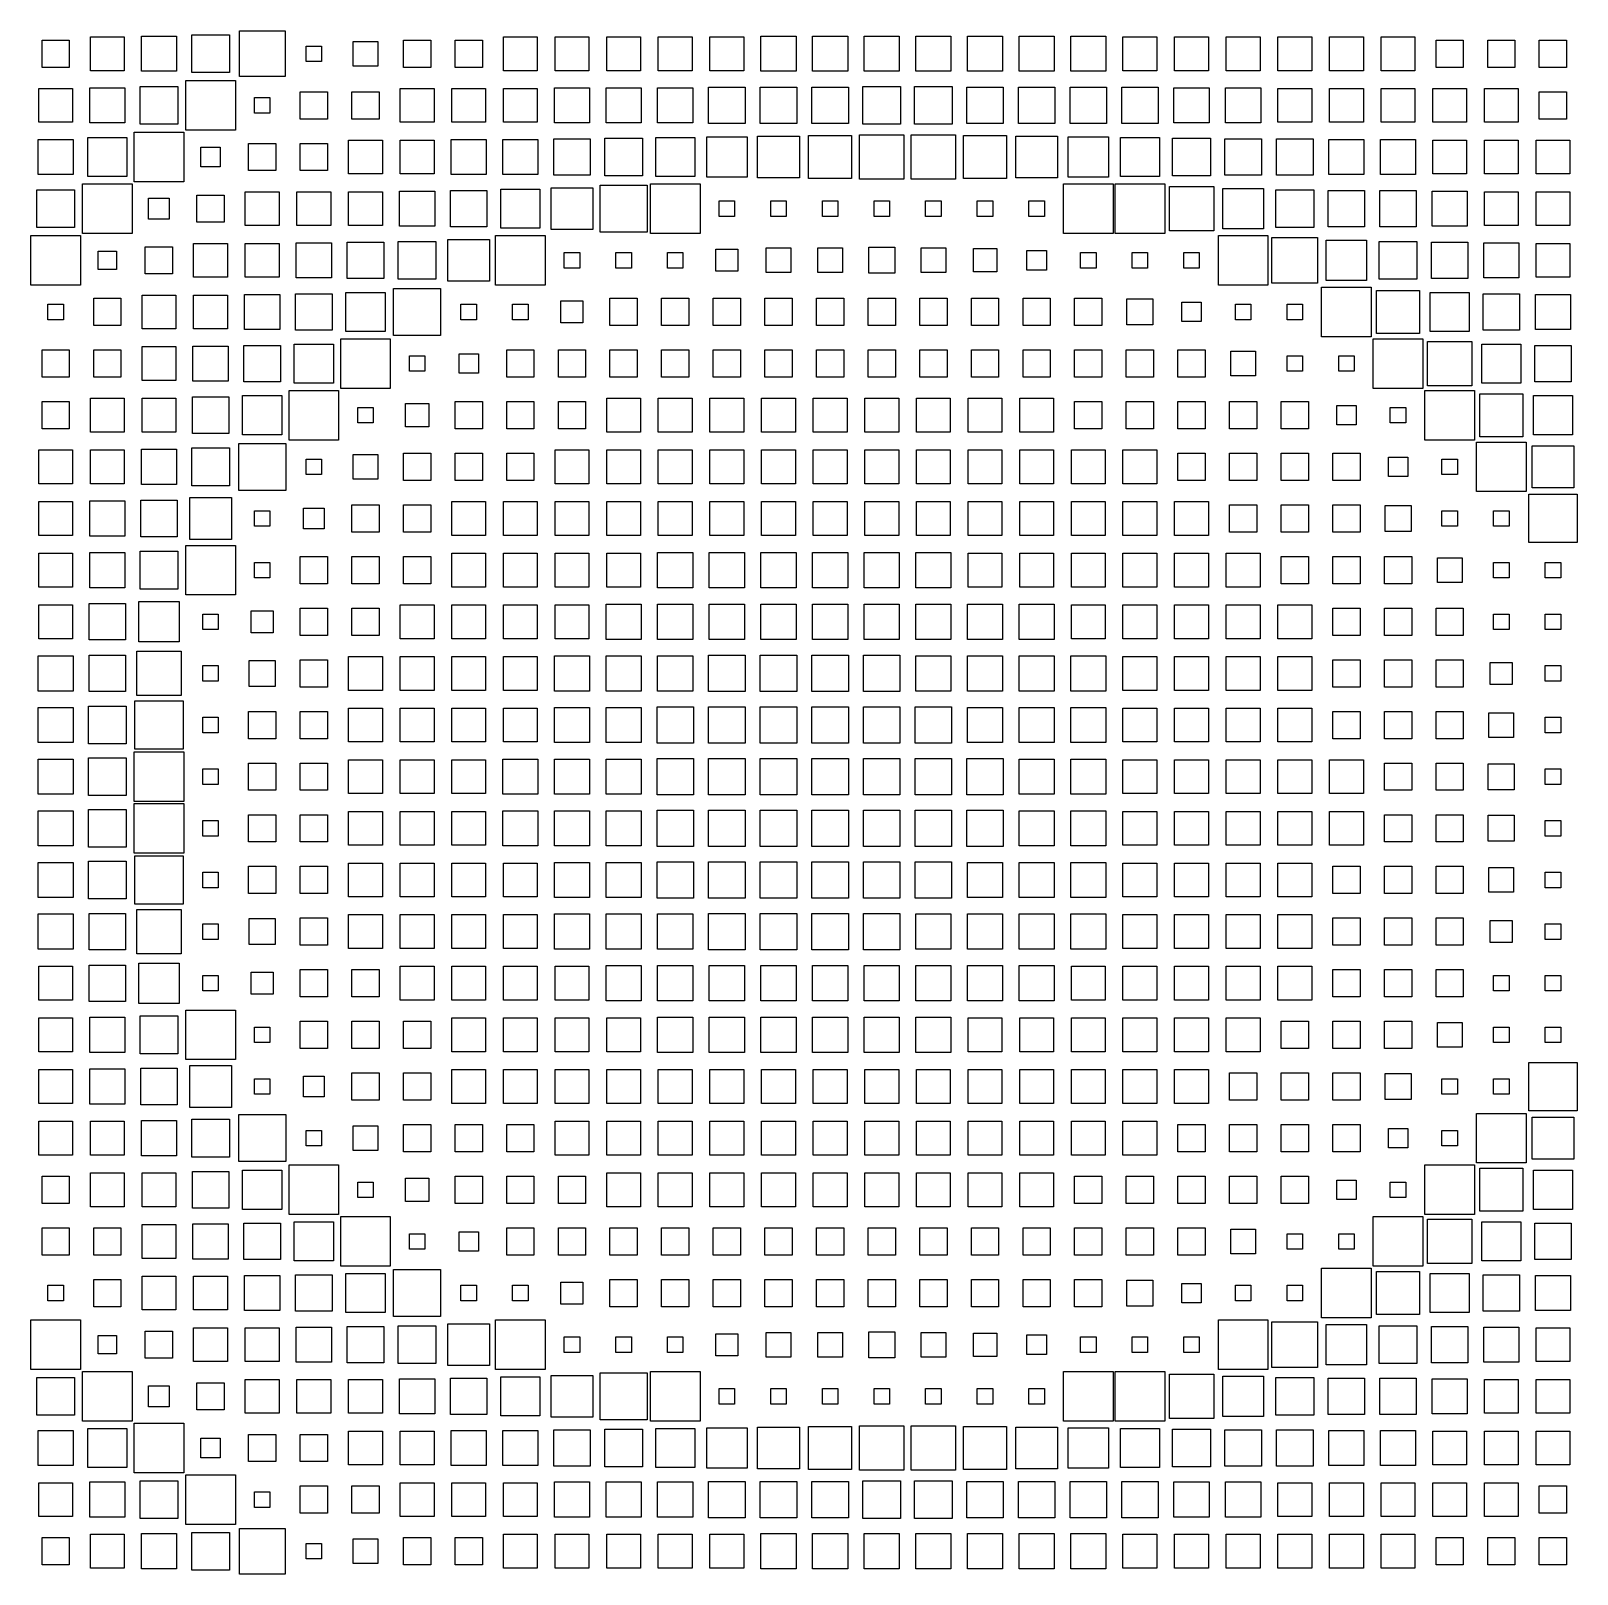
# Model space of a CAD drawing. Header units: millimetres. Extents: x 110 to 410, y 41 to 339.
import ezdxf

# ---------------------------------------------------------------- set-up
doc = ezdxf.new("R2010")
doc.units = ezdxf.units.MM
doc.layers.get('0').update_dxf_attribs({"lineweight": 25})

msp = doc.modelspace()

# ---------------------------------------------------------------- linework, layer by layer
for p, q in [((131.59, 331.6), (131.59, 338.4)), ((131.59, 338.4), (138.41, 338.4)), ((138.41, 338.4), (138.41, 331.6)), ((141.34, 331.34), (141.34, 338.66)), ((141.34, 338.66), (148.66, 338.66)), ((148.66, 338.66), (148.66, 331.34)), ((150.58, 330.58), (150.58, 339.42)), ((150.58, 339.42), (159.42, 339.42)), ((159.42, 339.42), (159.42, 330.58)), ((251.59, 331.6), (251.59, 338.4)), ((251.59, 338.4), (258.4, 338.4)), ((258.4, 338.4), (258.4, 331.6)), ((261.6, 331.6), (261.6, 338.4)), ((261.6, 338.4), (268.4, 338.4)), ((268.4, 338.4), (268.4, 331.6)), ((271.6, 331.6), (271.6, 338.4)), ((271.6, 338.4), (278.4, 338.4)), ((278.4, 338.4), (278.4, 331.6)), ((281.6, 331.6), (281.6, 338.4)), ((281.6, 338.4), (288.4, 338.4)), ((288.4, 338.4), (288.4, 331.6)), ((291.6, 331.6), (291.6, 338.4)), ((291.6, 338.4), (298.4, 338.4)), ((298.4, 338.4), (298.4, 331.6)), ((301.6, 331.6), (301.6, 338.4)), ((301.6, 338.4), (308.4, 338.4)), ((308.4, 338.4), (308.4, 331.6)), ((311.6, 331.6), (311.6, 338.4)), ((311.6, 338.4), (318.4, 338.4)), ((318.4, 338.4), (318.4, 331.6)), ((112.36, 332.36), (112.36, 337.64)), ((112.36, 337.64), (117.64, 337.64)), ((117.64, 337.64), (117.64, 332.36)), ((121.72, 331.72), (121.72, 338.28)), ((121.72, 338.28), (128.28, 338.28)), ((128.28, 338.28), (128.28, 331.72)), ((163.5, 333.5), (163.5, 336.5)), ((163.5, 336.5), (166.5, 336.5)), ((166.5, 336.5), (166.5, 333.5)), ((172.61, 332.61), (172.61, 337.39)), ((172.61, 337.39), (177.39, 337.39)), ((177.39, 337.39), (177.39, 332.61)), ((182.36, 332.36), (182.36, 337.64)), ((182.36, 337.64), (187.64, 337.64)), ((187.64, 337.64), (187.64, 332.36)), ((192.36, 332.36), (192.36, 337.64)), ((192.36, 337.64), (197.64, 337.64)), ((197.64, 337.64), (197.64, 332.36)), ((201.72, 331.72), (201.72, 338.28)), ((201.72, 338.28), (208.28, 338.28)), ((208.28, 338.28), (208.28, 331.72)), ((211.72, 331.72), (211.72, 338.28)), ((211.72, 338.28), (218.28, 338.28)), ((218.28, 338.28), (218.28, 331.72)), ((221.72, 331.72), (221.72, 338.28)), ((221.72, 338.28), (228.28, 338.28)), ((228.28, 338.28), (228.28, 331.72)), ((231.72, 331.72), (231.72, 338.28)), ((231.72, 338.28), (238.28, 338.28)), ((238.28, 338.28), (238.28, 331.72)), ((241.72, 331.72), (241.72, 338.28)), ((241.72, 338.28), (248.28, 338.28)), ((248.28, 338.28), (248.28, 331.72)), ((321.72, 331.72), (321.72, 338.28)), ((321.72, 338.28), (328.28, 338.28)), ((328.28, 338.28), (328.28, 331.72)), ((331.72, 331.72), (331.72, 338.28)), ((331.72, 338.28), (338.28, 338.28)), ((338.28, 338.28), (338.28, 331.72)), ((341.72, 331.72), (341.72, 338.28)), ((341.72, 338.28), (348.28, 338.28)), ((348.28, 338.28), (348.28, 331.72)), ((351.72, 331.72), (351.72, 338.28)), ((351.72, 338.28), (358.28, 338.28)), ((358.28, 338.28), (358.28, 331.72)), ((361.72, 331.72), (361.72, 338.28)), ((361.72, 338.28), (368.28, 338.28)), ((368.28, 338.28), (368.28, 331.72)), ((371.72, 331.72), (371.72, 338.28)), ((371.72, 338.28), (378.28, 338.28)), ((378.28, 338.28), (378.28, 331.72)), ((382.36, 332.36), (382.36, 337.64)), ((382.36, 337.64), (387.64, 337.64)), ((387.64, 337.64), (387.64, 332.36)), ((392.36, 332.36), (392.36, 337.64)), ((392.36, 337.64), (397.64, 337.64)), ((397.64, 337.64), (397.64, 332.36)), ((402.36, 332.36), (402.36, 337.64)), ((402.36, 337.64), (407.64, 337.64)), ((407.64, 337.64), (407.64, 332.36)), ((166.5, 333.5), (163.5, 333.5)), ((177.39, 332.61), (172.61, 332.61)), ((117.64, 332.36), (112.36, 332.36)), ((128.28, 331.72), (121.72, 331.72)), ((138.41, 331.6), (131.59, 331.6)), ((140.2, 320.2), (140.2, 329.8)), ((140.2, 329.8), (149.8, 329.8)), ((148.66, 331.34), (141.34, 331.34)), ((149.8, 329.8), (149.8, 320.2)), ((159.42, 330.58), (150.58, 330.58)), ((187.64, 332.36), (182.36, 332.36)), ((197.64, 332.36), (192.36, 332.36)), ((208.28, 331.72), (201.72, 331.72)), ((218.28, 331.72), (211.72, 331.72)), ((228.28, 331.72), (221.72, 331.72)), ((238.28, 331.72), (231.72, 331.72)), ((248.28, 331.72), (241.72, 331.72)), ((258.4, 331.6), (251.59, 331.6)), ((268.4, 331.6), (261.6, 331.6)), ((278.4, 331.6), (271.6, 331.6)), ((288.4, 331.6), (281.6, 331.6)), ((298.4, 331.6), (291.6, 331.6)), ((308.4, 331.6), (301.6, 331.6)), ((318.4, 331.6), (311.6, 331.6)), ((328.28, 331.72), (321.72, 331.72)), ((338.28, 331.72), (331.72, 331.72)), ((348.28, 331.72), (341.72, 331.72)), ((358.28, 331.72), (351.72, 331.72)), ((368.28, 331.72), (361.72, 331.72)), ((378.28, 331.72), (371.72, 331.72)), ((387.64, 332.36), (382.36, 332.36)), ((397.64, 332.36), (392.36, 332.36)), ((407.64, 332.36), (402.36, 332.36)), ((111.72, 321.72), (111.72, 328.28)), ((111.72, 328.28), (118.28, 328.28)), ((118.28, 328.28), (118.28, 321.72)), ((121.59, 321.6), (121.59, 328.4)), ((121.59, 328.4), (128.41, 328.4)), ((128.41, 328.4), (128.41, 321.6)), ((131.34, 321.34), (131.34, 328.66)), ((131.34, 328.66), (138.66, 328.66)), ((138.66, 328.66), (138.66, 321.34)), ((153.5, 323.5), (153.5, 326.5)), ((153.5, 326.5), (156.5, 326.5)), ((156.5, 326.5), (156.5, 323.5)), ((162.36, 322.36), (162.36, 327.64)), ((162.36, 327.64), (167.64, 327.64)), ((167.64, 327.64), (167.64, 322.36)), ((172.36, 322.36), (172.36, 327.64)), ((172.36, 327.64), (177.64, 327.64)), ((177.64, 327.64), (177.64, 322.36)), ((181.72, 321.72), (181.72, 328.28)), ((181.72, 328.28), (188.28, 328.28)), ((188.28, 328.28), (188.28, 321.72)), ((191.72, 321.72), (191.72, 328.28)), ((191.72, 328.28), (198.28, 328.28)), ((198.28, 328.28), (198.28, 321.72)), ((201.72, 321.72), (201.72, 328.28)), ((201.72, 328.28), (208.28, 328.28)), ((208.28, 328.28), (208.28, 321.72)), ((211.59, 321.6), (211.59, 328.4)), ((211.59, 328.4), (218.41, 328.4)), ((218.41, 328.4), (218.41, 321.6)), ((221.59, 321.6), (221.59, 328.4)), ((221.59, 328.4), (228.41, 328.4)), ((228.41, 328.4), (228.41, 321.6)), ((231.59, 321.6), (231.59, 328.4)), ((231.59, 328.4), (238.41, 328.4)), ((238.41, 328.4), (238.41, 321.6)), ((241.47, 321.47), (241.47, 328.53)), ((241.47, 328.53), (248.53, 328.53)), ((248.53, 328.53), (248.53, 321.47)), ((251.47, 321.47), (251.47, 328.53)), ((251.47, 328.53), (258.53, 328.53)), ((258.53, 328.53), (258.53, 321.47)), ((261.47, 321.47), (261.47, 328.53)), ((261.47, 328.53), (268.53, 328.53)), ((268.53, 328.53), (268.53, 321.47)), ((271.34, 321.34), (271.34, 328.66)), ((271.34, 328.66), (278.66, 328.66)), ((278.66, 328.66), (278.66, 321.34)), ((281.34, 321.34), (281.34, 328.66)), ((281.34, 328.66), (288.66, 328.66)), ((288.66, 328.66), (288.66, 321.34)), ((291.47, 321.47), (291.47, 328.53)), ((291.47, 328.53), (298.53, 328.53)), ((298.53, 328.53), (298.53, 321.47)), ((301.47, 321.47), (301.47, 328.53)), ((301.47, 328.53), (308.53, 328.53)), ((308.53, 328.53), (308.53, 321.47)), ((311.47, 321.47), (311.47, 328.53)), ((311.47, 328.53), (318.53, 328.53)), ((318.53, 328.53), (318.53, 321.47)), ((321.47, 321.47), (321.47, 328.53)), ((321.47, 328.53), (328.53, 328.53)), ((328.53, 328.53), (328.53, 321.47)), ((331.6, 321.6), (331.6, 328.4)), ((331.6, 328.4), (338.4, 328.4)), ((338.4, 328.4), (338.4, 321.6)), ((341.6, 321.6), (341.6, 328.4)), ((341.6, 328.4), (348.4, 328.4)), ((348.4, 328.4), (348.4, 321.6)), ((351.72, 321.72), (351.72, 328.28)), ((351.72, 328.28), (358.28, 328.28)), ((358.28, 328.28), (358.28, 321.72)), ((361.72, 321.72), (361.72, 328.28)), ((361.72, 328.28), (368.28, 328.28)), ((368.28, 328.28), (368.28, 321.72)), ((371.72, 321.72), (371.72, 328.28)), ((371.72, 328.28), (378.28, 328.28)), ((378.28, 328.28), (378.28, 321.72)), ((381.72, 321.72), (381.72, 328.28)), ((381.72, 328.28), (388.28, 328.28)), ((388.28, 328.28), (388.28, 321.72)), ((391.72, 321.72), (391.72, 328.28)), ((391.72, 328.28), (398.28, 328.28)), ((398.28, 328.28), (398.28, 321.72)), ((402.36, 322.36), (402.36, 327.64)), ((402.36, 327.64), (407.64, 327.64)), ((407.64, 327.64), (407.64, 322.36)), ((156.5, 323.5), (153.5, 323.5)), ((118.28, 321.72), (111.72, 321.72)), ((128.41, 321.6), (121.59, 321.6)), ((138.66, 321.34), (131.34, 321.34)), ((167.64, 322.36), (162.36, 322.36)), ((177.64, 322.36), (172.36, 322.36)), ((188.28, 321.72), (181.72, 321.72)), ((198.28, 321.72), (191.72, 321.72)), ((208.28, 321.72), (201.72, 321.72)), ((218.41, 321.6), (211.59, 321.6)), ((228.41, 321.6), (221.59, 321.6)), ((238.41, 321.6), (231.59, 321.6)), ((248.53, 321.47), (241.47, 321.47)), ((258.53, 321.47), (251.47, 321.47)), ((268.53, 321.47), (261.47, 321.47)), ((278.66, 321.34), (271.34, 321.34)), ((288.66, 321.34), (281.34, 321.34)), ((298.53, 321.47), (291.47, 321.47)), ((308.53, 321.47), (301.47, 321.47)), ((318.53, 321.47), (311.47, 321.47)), ((328.53, 321.47), (321.47, 321.47)), ((338.4, 321.6), (331.6, 321.6)), ((348.4, 321.6), (341.6, 321.6)), ((358.28, 321.72), (351.72, 321.72)), ((368.28, 321.72), (361.72, 321.72)), ((378.28, 321.72), (371.72, 321.72)), ((388.28, 321.72), (381.72, 321.72)), ((398.28, 321.72), (391.72, 321.72)), ((407.64, 322.36), (402.36, 322.36)), ((111.59, 311.6), (111.59, 318.4)), ((111.59, 318.4), (118.41, 318.4)), ((118.41, 318.4), (118.41, 311.6)), ((121.21, 311.21), (121.21, 318.79)), ((121.21, 318.79), (128.79, 318.79)), ((128.79, 318.79), (128.79, 311.21)), ((130.2, 310.2), (130.2, 319.8)), ((130.2, 319.8), (139.8, 319.8)), ((139.8, 319.8), (139.8, 310.2)), ((149.8, 320.2), (140.2, 320.2)), ((152.36, 312.36), (152.36, 317.64)), ((152.36, 317.64), (157.64, 317.64)), ((157.64, 317.64), (157.64, 312.36)), ((162.36, 312.36), (162.36, 317.64)), ((162.36, 317.64), (167.64, 317.64)), ((167.64, 317.64), (167.64, 312.36)), ((171.72, 311.72), (171.72, 318.28)), ((171.72, 318.28), (178.28, 318.28)), ((178.28, 318.28), (178.28, 311.72)), ((181.72, 311.72), (181.72, 318.28)), ((181.72, 318.28), (188.28, 318.28)), ((188.28, 318.28), (188.28, 311.72)), ((191.59, 311.6), (191.59, 318.4)), ((191.59, 318.4), (198.41, 318.4)), ((198.41, 318.4), (198.41, 311.6)), ((201.59, 311.6), (201.59, 318.4)), ((201.59, 318.4), (208.41, 318.4)), ((208.41, 318.4), (208.41, 311.6)), ((211.47, 311.47), (211.47, 318.53)), ((211.47, 318.53), (218.53, 318.53)), ((218.53, 318.53), (218.53, 311.47)), ((221.34, 311.34), (221.34, 318.66)), ((221.34, 318.66), (228.66, 318.66)), ((228.66, 318.66), (228.66, 311.34)), ((231.21, 311.21), (231.21, 318.79)), ((231.21, 318.79), (238.79, 318.79)), ((238.79, 318.79), (238.79, 311.21)), ((241.09, 311.09), (241.09, 318.91)), ((241.09, 318.91), (248.91, 318.91)), ((248.91, 318.91), (248.91, 311.09)), ((250.96, 310.96), (250.96, 319.04)), ((250.96, 319.04), (259.04, 319.04)), ((259.04, 319.04), (259.04, 310.96)), ((260.83, 310.83), (260.83, 319.17)), ((260.83, 319.17), (269.17, 319.17)), ((269.17, 319.17), (269.17, 310.83)), ((270.71, 310.71), (270.71, 319.29)), ((270.71, 319.29), (279.29, 319.29)), ((279.29, 319.29), (279.29, 310.71)), ((280.71, 310.71), (280.71, 319.29)), ((280.71, 319.29), (289.29, 319.29)), ((289.29, 319.29), (289.29, 310.71)), ((290.83, 310.83), (290.83, 319.17)), ((290.83, 319.17), (299.17, 319.17)), ((299.17, 319.17), (299.17, 310.83)), ((300.96, 310.96), (300.96, 319.04)), ((300.96, 319.04), (309.04, 319.04)), ((309.04, 319.04), (309.04, 310.96)), ((311.09, 311.09), (311.09, 318.91)), ((311.09, 318.91), (318.91, 318.91)), ((318.91, 318.91), (318.91, 311.09)), ((321.21, 311.21), (321.21, 318.79)), ((321.21, 318.79), (328.79, 318.79)), ((328.79, 318.79), (328.79, 311.21)), ((331.34, 311.34), (331.34, 318.66)), ((331.34, 318.66), (338.66, 318.66)), ((338.66, 318.66), (338.66, 311.34)), ((341.47, 311.47), (341.47, 318.53)), ((341.47, 318.53), (348.53, 318.53)), ((348.53, 318.53), (348.53, 311.47)), ((351.47, 311.47), (351.47, 318.53)), ((351.47, 318.53), (358.53, 318.53)), ((358.53, 318.53), (358.53, 311.47)), ((361.6, 311.6), (361.6, 318.4)), ((361.6, 318.4), (368.4, 318.4)), ((368.4, 318.4), (368.4, 311.6)), ((371.6, 311.6), (371.6, 318.4)), ((371.6, 318.4), (378.4, 318.4)), ((378.4, 318.4), (378.4, 311.6)), ((381.72, 311.72), (381.72, 318.28)), ((381.72, 318.28), (388.28, 318.28)), ((388.28, 318.28), (388.28, 311.72)), ((391.72, 311.72), (391.72, 318.28)), ((391.72, 318.28), (398.28, 318.28)), ((398.28, 318.28), (398.28, 311.72)), ((401.72, 311.72), (401.72, 318.28)), ((401.72, 318.28), (408.28, 318.28)), ((408.28, 318.28), (408.28, 311.72)), ((143.12, 313.12), (143.12, 316.88)), ((143.12, 316.88), (146.88, 316.88)), ((146.88, 316.88), (146.88, 313.12)), ((118.41, 311.6), (111.59, 311.6)), ((146.88, 313.12), (143.12, 313.12)), ((157.64, 312.36), (152.36, 312.36)), ((167.64, 312.36), (162.36, 312.36)), ((178.28, 311.72), (171.72, 311.72)), ((188.28, 311.72), (181.72, 311.72)), ((198.41, 311.6), (191.59, 311.6)), ((208.41, 311.6), (201.59, 311.6)), ((218.53, 311.47), (211.47, 311.47)), ((348.53, 311.47), (341.47, 311.47)), ((358.53, 311.47), (351.47, 311.47)), ((368.4, 311.6), (361.6, 311.6)), ((378.4, 311.6), (371.6, 311.6)), ((388.28, 311.72), (381.72, 311.72)), ((398.28, 311.72), (391.72, 311.72)), ((408.28, 311.72), (401.72, 311.72)), ((111.34, 301.34), (111.34, 308.66)), ((111.34, 308.66), (118.66, 308.66)), ((118.66, 308.66), (118.66, 301.34)), ((120.2, 300.2), (120.2, 309.8)), ((120.2, 309.8), (129.8, 309.8)), ((128.79, 311.21), (121.21, 311.21)), ((129.8, 309.8), (129.8, 300.2)), ((139.8, 310.2), (130.2, 310.2)), ((191.47, 301.47), (191.47, 308.53)), ((191.47, 308.53), (198.53, 308.53)), ((198.53, 308.53), (198.53, 301.47)), ((201.21, 301.21), (201.21, 308.79)), ((201.21, 308.79), (208.79, 308.79)), ((208.79, 308.79), (208.79, 301.21)), ((210.96, 300.96), (210.96, 309.04)), ((210.96, 309.04), (219.04, 309.04)), ((219.04, 309.04), (219.04, 300.96)), ((220.45, 300.45), (220.45, 309.55)), ((220.45, 309.55), (229.55, 309.55)), ((228.66, 311.34), (221.34, 311.34)), ((229.55, 309.55), (229.55, 300.45)), ((230.2, 300.2), (230.2, 309.8)), ((230.2, 309.8), (239.8, 309.8)), ((238.79, 311.21), (231.21, 311.21)), ((239.8, 309.8), (239.8, 300.2)), ((248.91, 311.09), (241.09, 311.09)), ((259.04, 310.96), (250.96, 310.96)), ((269.17, 310.83), (260.83, 310.83)), ((279.29, 310.71), (270.71, 310.71)), ((289.29, 310.71), (280.71, 310.71)), ((299.17, 310.83), (290.83, 310.83)), ((309.04, 310.96), (300.96, 310.96)), ((310.2, 300.2), (310.2, 309.8)), ((310.2, 309.8), (319.8, 309.8)), ((318.91, 311.09), (311.09, 311.09)), ((319.8, 309.8), (319.8, 300.2)), ((320.2, 300.2), (320.2, 309.8)), ((320.2, 309.8), (329.8, 309.8)), ((328.79, 311.21), (321.21, 311.21)), ((329.8, 309.8), (329.8, 300.2)), ((330.71, 300.71), (330.71, 309.29)), ((330.71, 309.29), (339.29, 309.29)), ((338.66, 311.34), (331.34, 311.34)), ((339.29, 309.29), (339.29, 300.71)), ((341.09, 301.09), (341.09, 308.91)), ((341.09, 308.91), (348.91, 308.91)), ((348.91, 308.91), (348.91, 301.09)), ((351.34, 301.34), (351.34, 308.66)), ((351.34, 308.66), (358.66, 308.66)), ((358.66, 308.66), (358.66, 301.34)), ((361.47, 301.47), (361.47, 308.53)), ((361.47, 308.53), (368.53, 308.53)), ((368.53, 308.53), (368.53, 301.47)), ((371.47, 301.47), (371.47, 308.53)), ((371.47, 308.53), (378.53, 308.53)), ((378.53, 308.53), (378.53, 301.47)), ((132.99, 302.99), (132.99, 307.01)), ((132.99, 307.01), (137.01, 307.01)), ((137.01, 307.01), (137.01, 302.99)), ((142.36, 302.36), (142.36, 307.64)), ((142.36, 307.64), (147.64, 307.64)), ((147.64, 307.64), (147.64, 302.36)), ((151.72, 301.72), (151.72, 308.28)), ((151.72, 308.28), (158.28, 308.28)), ((158.28, 308.28), (158.28, 301.72)), ((161.72, 301.72), (161.72, 308.28)), ((161.72, 308.28), (168.28, 308.28)), ((168.28, 308.28), (168.28, 301.72)), ((171.72, 301.72), (171.72, 308.28)), ((171.72, 308.28), (178.28, 308.28)), ((178.28, 308.28), (178.28, 301.72)), ((181.59, 301.6), (181.59, 308.4)), ((181.59, 308.4), (188.41, 308.4)), ((188.41, 308.4), (188.41, 301.6)), ((243.5, 303.5), (243.5, 306.5)), ((243.5, 306.5), (246.5, 306.5)), ((246.5, 306.5), (246.5, 303.5)), ((253.5, 303.5), (253.5, 306.5)), ((253.5, 306.5), (256.5, 306.5)), ((256.5, 306.5), (256.5, 303.5)), ((263.5, 303.5), (263.5, 306.5)), ((263.5, 306.5), (266.5, 306.5)), ((266.5, 306.5), (266.5, 303.5)), ((273.5, 303.5), (273.5, 306.5)), ((273.5, 306.5), (276.5, 306.5)), ((276.5, 306.5), (276.5, 303.5)), ((283.5, 303.5), (283.5, 306.5)), ((283.5, 306.5), (286.5, 306.5)), ((286.5, 306.5), (286.5, 303.5)), ((293.5, 303.5), (293.5, 306.5)), ((293.5, 306.5), (296.5, 306.5)), ((296.5, 306.5), (296.5, 303.5)), ((303.5, 303.5), (303.5, 306.5)), ((303.5, 306.5), (306.5, 306.5)), ((306.5, 306.5), (306.5, 303.5)), ((381.6, 301.6), (381.6, 308.4)), ((381.6, 308.4), (388.4, 308.4)), ((388.4, 308.4), (388.4, 301.6)), ((391.72, 301.72), (391.72, 308.28)), ((391.72, 308.28), (398.28, 308.28)), ((398.28, 308.28), (398.28, 301.72)), ((401.72, 301.72), (401.72, 308.28)), ((401.72, 308.28), (408.28, 308.28)), ((408.28, 308.28), (408.28, 301.72)), ((137.01, 302.99), (132.99, 302.99)), ((246.5, 303.5), (243.5, 303.5)), ((256.5, 303.5), (253.5, 303.5)), ((266.5, 303.5), (263.5, 303.5)), ((276.5, 303.5), (273.5, 303.5)), ((286.5, 303.5), (283.5, 303.5)), ((296.5, 303.5), (293.5, 303.5)), ((306.5, 303.5), (303.5, 303.5)), ((110.2, 290.2), (110.2, 299.8)), ((110.2, 299.8), (119.8, 299.8)), ((118.66, 301.34), (111.34, 301.34)), ((119.8, 299.8), (119.8, 290.2)), ((129.8, 300.2), (120.2, 300.2)), ((147.64, 302.36), (142.36, 302.36)), ((158.28, 301.72), (151.72, 301.72)), ((168.28, 301.72), (161.72, 301.72)), ((178.28, 301.72), (171.72, 301.72)), ((188.41, 301.6), (181.59, 301.6)), ((198.53, 301.47), (191.47, 301.47)), ((200.2, 290.2), (200.2, 299.8)), ((200.2, 299.8), (209.8, 299.8)), ((208.79, 301.21), (201.21, 301.21)), ((209.8, 299.8), (209.8, 290.2)), ((219.04, 300.96), (210.96, 300.96)), ((229.55, 300.45), (220.45, 300.45)), ((239.8, 300.2), (230.2, 300.2)), ((319.8, 300.2), (310.2, 300.2)), ((329.8, 300.2), (320.2, 300.2)), ((339.29, 300.71), (330.71, 300.71)), ((340.2, 290.2), (340.2, 299.8)), ((340.2, 299.8), (349.8, 299.8)), ((348.91, 301.09), (341.09, 301.09)), ((349.8, 299.8), (349.8, 290.2)), ((358.66, 301.34), (351.34, 301.34)), ((368.53, 301.47), (361.47, 301.47)), ((378.53, 301.47), (371.47, 301.47)), ((388.4, 301.6), (381.6, 301.6)), ((398.28, 301.72), (391.72, 301.72)), ((408.28, 301.72), (401.72, 301.72)), ((123.25, 293.25), (123.25, 296.75)), ((123.25, 296.75), (126.75, 296.75)), ((126.75, 296.75), (126.75, 293.25)), ((132.36, 292.36), (132.36, 297.64)), ((132.36, 297.64), (137.64, 297.64)), ((137.64, 297.64), (137.64, 292.36)), ((141.72, 291.72), (141.72, 298.28)), ((141.72, 298.28), (148.28, 298.28)), ((148.28, 298.28), (148.28, 291.72)), ((151.72, 291.72), (151.72, 298.28)), ((151.72, 298.28), (158.28, 298.28)), ((158.28, 298.28), (158.28, 291.72)), ((161.59, 291.6), (161.59, 298.4)), ((161.59, 298.4), (168.41, 298.4)), ((168.41, 298.4), (168.41, 291.6)), ((171.47, 291.47), (171.47, 298.53)), ((171.47, 298.53), (178.53, 298.53)), ((178.53, 298.53), (178.53, 291.47)), ((181.34, 291.34), (181.34, 298.66)), ((181.34, 298.66), (188.66, 298.66)), ((188.66, 298.66), (188.66, 291.34)), ((190.96, 290.96), (190.96, 299.04)), ((190.96, 299.04), (199.04, 299.04)), ((199.04, 299.04), (199.04, 290.96)), ((213.5, 293.5), (213.5, 296.5)), ((213.5, 296.5), (216.5, 296.5)), ((216.5, 296.5), (216.5, 293.5)), ((223.5, 293.5), (223.5, 296.5)), ((223.5, 296.5), (226.5, 296.5)), ((226.5, 296.5), (226.5, 293.5)), ((233.5, 293.5), (233.5, 296.5)), ((233.5, 296.5), (236.5, 296.5)), ((236.5, 296.5), (236.5, 293.5)), ((242.87, 292.87), (242.87, 297.13)), ((242.87, 297.13), (247.13, 297.13)), ((247.13, 297.13), (247.13, 292.87)), ((252.61, 292.61), (252.61, 297.39)), ((252.61, 297.39), (257.39, 297.39)), ((257.39, 297.39), (257.39, 292.61)), ((262.61, 292.61), (262.61, 297.39)), ((262.61, 297.39), (267.39, 297.39)), ((267.39, 297.39), (267.39, 292.61)), ((272.48, 292.48), (272.48, 297.52)), ((272.48, 297.52), (277.52, 297.52)), ((277.52, 297.52), (277.52, 292.48)), ((282.61, 292.61), (282.61, 297.39)), ((282.61, 297.39), (287.39, 297.39)), ((287.39, 297.39), (287.39, 292.61)), ((292.74, 292.74), (292.74, 297.26)), ((292.74, 297.26), (297.26, 297.26)), ((297.26, 297.26), (297.26, 292.74)), ((303.12, 293.12), (303.12, 296.88)), ((303.12, 296.88), (306.88, 296.88)), ((306.88, 296.88), (306.88, 293.12)), ((313.5, 293.5), (313.5, 296.5)), ((313.5, 296.5), (316.5, 296.5)), ((316.5, 296.5), (316.5, 293.5)), ((323.5, 293.5), (323.5, 296.5)), ((323.5, 296.5), (326.5, 296.5)), ((326.5, 296.5), (326.5, 293.5)), ((333.5, 293.5), (333.5, 296.5)), ((333.5, 296.5), (336.5, 296.5)), ((336.5, 296.5), (336.5, 293.5)), ((350.58, 290.58), (350.58, 299.42)), ((350.58, 299.42), (359.42, 299.42)), ((359.42, 299.42), (359.42, 290.58)), ((361.09, 291.09), (361.09, 298.91)), ((361.09, 298.91), (368.91, 298.91)), ((368.91, 298.91), (368.91, 291.09)), ((371.34, 291.34), (371.34, 298.66)), ((371.34, 298.66), (378.66, 298.66)), ((378.66, 298.66), (378.66, 291.34)), ((381.47, 291.47), (381.47, 298.53)), ((381.47, 298.53), (388.53, 298.53)), ((388.53, 298.53), (388.53, 291.47)), ((391.6, 291.6), (391.6, 298.4)), ((391.6, 298.4), (398.4, 298.4)), ((398.4, 298.4), (398.4, 291.6)), ((401.72, 291.72), (401.72, 298.28)), ((401.72, 298.28), (408.28, 298.28)), ((408.28, 298.28), (408.28, 291.72)), ((216.5, 293.5), (213.5, 293.5)), ((226.5, 293.5), (223.5, 293.5)), ((236.5, 293.5), (233.5, 293.5)), ((316.5, 293.5), (313.5, 293.5)), ((326.5, 293.5), (323.5, 293.5)), ((336.5, 293.5), (333.5, 293.5)), ((126.75, 293.25), (123.25, 293.25)), ((137.64, 292.36), (132.36, 292.36)), ((148.28, 291.72), (141.72, 291.72)), ((158.28, 291.72), (151.72, 291.72)), ((168.41, 291.6), (161.59, 291.6)), ((178.53, 291.47), (171.47, 291.47)), ((188.66, 291.34), (181.34, 291.34)), ((199.04, 290.96), (190.96, 290.96)), ((247.13, 292.87), (242.87, 292.87)), ((257.39, 292.61), (252.61, 292.61)), ((267.39, 292.61), (262.61, 292.61)), ((277.52, 292.48), (272.48, 292.48)), ((287.39, 292.61), (282.61, 292.61)), ((297.26, 292.74), (292.74, 292.74)), ((306.88, 293.12), (303.12, 293.12)), ((359.42, 290.58), (350.58, 290.58)), ((368.91, 291.09), (361.09, 291.09)), ((378.66, 291.34), (371.34, 291.34)), ((388.53, 291.47), (381.47, 291.47)), ((398.4, 291.6), (391.6, 291.6)), ((408.28, 291.72), (401.72, 291.72)), ((119.8, 290.2), (110.2, 290.2)), ((122.36, 282.36), (122.36, 287.64)), ((122.36, 287.64), (127.64, 287.64)), ((127.64, 287.64), (127.64, 282.36)), ((131.72, 281.72), (131.72, 288.28)), ((131.72, 288.28), (138.28, 288.28)), ((138.28, 288.28), (138.28, 281.72)), ((141.72, 281.72), (141.72, 288.28)), ((141.72, 288.28), (148.28, 288.28)), ((148.28, 288.28), (148.28, 281.72)), ((151.59, 281.6), (151.59, 288.4)), ((151.59, 288.4), (158.41, 288.4)), ((158.41, 288.4), (158.41, 281.6)), ((161.47, 281.47), (161.47, 288.53)), ((161.47, 288.53), (168.53, 288.53)), ((168.53, 288.53), (168.53, 281.47)), ((171.21, 281.21), (171.21, 288.79)), ((171.21, 288.79), (178.79, 288.79)), ((178.79, 288.79), (178.79, 281.21)), ((180.45, 280.45), (180.45, 289.55)), ((180.45, 289.55), (189.55, 289.55)), ((189.55, 289.55), (189.55, 280.45)), ((209.8, 290.2), (200.2, 290.2)), ((222.36, 282.36), (222.36, 287.64)), ((222.36, 287.64), (227.64, 287.64)), ((227.64, 287.64), (227.64, 282.36)), ((232.36, 282.36), (232.36, 287.64)), ((232.36, 287.64), (237.64, 287.64)), ((237.64, 287.64), (237.64, 282.36)), ((242.36, 282.36), (242.36, 287.64)), ((242.36, 287.64), (247.64, 287.64)), ((247.64, 287.64), (247.64, 282.36)), ((252.36, 282.36), (252.36, 287.64)), ((252.36, 287.64), (257.64, 287.64)), ((257.64, 287.64), (257.64, 282.36)), ((262.36, 282.36), (262.36, 287.64)), ((262.36, 287.64), (267.64, 287.64)), ((267.64, 287.64), (267.64, 282.36)), ((272.36, 282.36), (272.36, 287.64)), ((272.36, 287.64), (277.64, 287.64)), ((277.64, 287.64), (277.64, 282.36)), ((282.36, 282.36), (282.36, 287.64)), ((282.36, 287.64), (287.64, 287.64)), ((287.64, 287.64), (287.64, 282.36)), ((292.36, 282.36), (292.36, 287.64)), ((292.36, 287.64), (297.64, 287.64)), ((297.64, 287.64), (297.64, 282.36)), ((302.36, 282.36), (302.36, 287.64)), ((302.36, 287.64), (307.64, 287.64)), ((307.64, 287.64), (307.64, 282.36)), ((312.36, 282.36), (312.36, 287.64)), ((312.36, 287.64), (317.64, 287.64)), ((317.64, 287.64), (317.64, 282.36)), ((322.48, 282.48), (322.48, 287.52)), ((322.48, 287.52), (327.52, 287.52)), ((327.52, 287.52), (327.52, 282.48)), ((349.8, 290.2), (340.2, 290.2)), ((360.2, 280.2), (360.2, 289.8)), ((360.2, 289.8), (369.8, 289.8)), ((369.8, 289.8), (369.8, 280.2)), ((370.83, 280.83), (370.83, 289.17)), ((370.83, 289.17), (379.17, 289.17)), ((379.17, 289.17), (379.17, 280.83)), ((381.21, 281.21), (381.21, 288.79)), ((381.21, 288.79), (388.79, 288.79)), ((388.79, 288.79), (388.79, 281.21)), ((391.47, 281.47), (391.47, 288.53)), ((391.47, 288.53), (398.53, 288.53)), ((398.53, 288.53), (398.53, 281.47)), ((401.6, 281.6), (401.6, 288.4)), ((401.6, 288.4), (408.4, 288.4)), ((408.4, 288.4), (408.4, 281.6)), ((113.5, 283.5), (113.5, 286.5)), ((113.5, 286.5), (116.5, 286.5)), ((116.5, 286.5), (116.5, 283.5)), ((193.5, 283.5), (193.5, 286.5)), ((193.5, 286.5), (196.5, 286.5)), ((196.5, 286.5), (196.5, 283.5)), ((203.5, 283.5), (203.5, 286.5)), ((203.5, 286.5), (206.5, 286.5)), ((206.5, 286.5), (206.5, 283.5)), ((212.87, 282.87), (212.87, 287.13)), ((212.87, 287.13), (217.13, 287.13)), ((217.13, 287.13), (217.13, 282.87)), ((333.12, 283.12), (333.12, 286.88)), ((333.12, 286.88), (336.88, 286.88)), ((336.88, 286.88), (336.88, 283.12)), ((343.5, 283.5), (343.5, 286.5)), ((343.5, 286.5), (346.5, 286.5)), ((346.5, 286.5), (346.5, 283.5)), ((353.5, 283.5), (353.5, 286.5)), ((353.5, 286.5), (356.5, 286.5)), ((356.5, 286.5), (356.5, 283.5)), ((116.5, 283.5), (113.5, 283.5)), ((127.64, 282.36), (122.36, 282.36)), ((138.28, 281.72), (131.72, 281.72)), ((148.28, 281.72), (141.72, 281.72)), ((158.41, 281.6), (151.59, 281.6)), ((196.5, 283.5), (193.5, 283.5)), ((206.5, 283.5), (203.5, 283.5)), ((217.13, 282.87), (212.87, 282.87)), ((227.64, 282.36), (222.36, 282.36)), ((237.64, 282.36), (232.36, 282.36)), ((247.64, 282.36), (242.36, 282.36)), ((257.64, 282.36), (252.36, 282.36)), ((267.64, 282.36), (262.36, 282.36)), ((277.64, 282.36), (272.36, 282.36)), ((287.64, 282.36), (282.36, 282.36)), ((297.64, 282.36), (292.36, 282.36)), ((307.64, 282.36), (302.36, 282.36)), ((317.64, 282.36), (312.36, 282.36)), ((327.52, 282.48), (322.48, 282.48)), ((336.88, 283.12), (333.12, 283.12)), ((346.5, 283.5), (343.5, 283.5)), ((356.5, 283.5), (353.5, 283.5)), ((408.4, 281.6), (401.6, 281.6)), ((151.47, 271.47), (151.47, 278.53)), ((151.47, 278.53), (158.53, 278.53)), ((158.53, 278.53), (158.53, 271.47)), ((161.21, 271.21), (161.21, 278.79)), ((161.21, 278.79), (168.79, 278.79)), ((168.53, 281.47), (161.47, 281.47)), ((168.79, 278.79), (168.79, 271.21)), ((170.2, 270.2), (170.2, 279.8)), ((170.2, 279.8), (179.8, 279.8)), ((178.79, 281.21), (171.21, 281.21)), ((179.8, 279.8), (179.8, 270.2)), ((189.55, 280.45), (180.45, 280.45)), ((369.8, 280.2), (360.2, 280.2)), ((370.2, 270.2), (370.2, 279.8)), ((370.2, 279.8), (379.8, 279.8)), ((379.17, 280.83), (370.83, 280.83)), ((379.8, 279.8), (379.8, 270.2)), ((380.71, 270.71), (380.71, 279.29)), ((380.71, 279.29), (389.29, 279.29)), ((388.79, 281.21), (381.21, 281.21)), ((389.29, 279.29), (389.29, 270.71)), ((391.21, 271.21), (391.21, 278.79)), ((391.21, 278.79), (398.79, 278.79)), ((398.53, 281.47), (391.47, 281.47)), ((398.79, 278.79), (398.79, 271.21)), ((401.47, 271.47), (401.47, 278.53)), ((401.47, 278.53), (408.53, 278.53)), ((408.53, 278.53), (408.53, 271.47)), ((112.36, 272.36), (112.36, 277.64)), ((112.36, 277.64), (117.64, 277.64)), ((117.64, 277.64), (117.64, 272.36)), ((122.36, 272.36), (122.36, 277.64)), ((122.36, 277.64), (127.64, 277.64)), ((127.64, 277.64), (127.64, 272.36)), ((131.72, 271.72), (131.72, 278.28)), ((131.72, 278.28), (138.28, 278.28)), ((138.28, 278.28), (138.28, 271.72)), ((141.59, 271.6), (141.59, 278.4)), ((141.59, 278.4), (148.41, 278.4)), ((148.41, 278.4), (148.41, 271.6)), ((183.5, 273.5), (183.5, 276.5)), ((183.5, 276.5), (186.5, 276.5)), ((186.5, 276.5), (186.5, 273.5)), ((193.12, 273.12), (193.12, 276.88)), ((193.12, 276.88), (196.88, 276.88)), ((196.88, 276.88), (196.88, 273.12)), ((202.36, 272.36), (202.36, 277.64)), ((202.36, 277.64), (207.64, 277.64)), ((207.64, 277.64), (207.64, 272.36)), ((212.36, 272.36), (212.36, 277.64)), ((212.36, 277.64), (217.64, 277.64)), ((217.64, 277.64), (217.64, 272.36)), ((222.36, 272.36), (222.36, 277.64)), ((222.36, 277.64), (227.64, 277.64)), ((227.64, 277.64), (227.64, 272.36)), ((232.36, 272.36), (232.36, 277.64)), ((232.36, 277.64), (237.64, 277.64)), ((237.64, 277.64), (237.64, 272.36)), ((242.36, 272.36), (242.36, 277.64)), ((242.36, 277.64), (247.64, 277.64)), ((247.64, 277.64), (247.64, 272.36)), ((252.36, 272.36), (252.36, 277.64)), ((252.36, 277.64), (257.64, 277.64)), ((257.64, 277.64), (257.64, 272.36)), ((262.36, 272.36), (262.36, 277.64)), ((262.36, 277.64), (267.64, 277.64)), ((267.64, 277.64), (267.64, 272.36)), ((272.36, 272.36), (272.36, 277.64)), ((272.36, 277.64), (277.64, 277.64)), ((277.64, 277.64), (277.64, 272.36)), ((282.36, 272.36), (282.36, 277.64)), ((282.36, 277.64), (287.64, 277.64)), ((287.64, 277.64), (287.64, 272.36)), ((292.36, 272.36), (292.36, 277.64)), ((292.36, 277.64), (297.64, 277.64)), ((297.64, 277.64), (297.64, 272.36)), ((302.36, 272.36), (302.36, 277.64)), ((302.36, 277.64), (307.64, 277.64)), ((307.64, 277.64), (307.64, 272.36)), ((312.36, 272.36), (312.36, 277.64)), ((312.36, 277.64), (317.64, 277.64)), ((317.64, 277.64), (317.64, 272.36)), ((322.36, 272.36), (322.36, 277.64)), ((322.36, 277.64), (327.64, 277.64)), ((327.64, 277.64), (327.64, 272.36)), ((332.36, 272.36), (332.36, 277.64)), ((332.36, 277.64), (337.64, 277.64)), ((337.64, 277.64), (337.64, 272.36)), ((342.61, 272.61), (342.61, 277.39)), ((342.61, 277.39), (347.39, 277.39)), ((347.39, 277.39), (347.39, 272.61)), ((353.5, 273.5), (353.5, 276.5)), ((353.5, 276.5), (356.5, 276.5)), ((356.5, 276.5), (356.5, 273.5)), ((363.5, 273.5), (363.5, 276.5)), ((363.5, 276.5), (366.5, 276.5)), ((366.5, 276.5), (366.5, 273.5)), ((186.5, 273.5), (183.5, 273.5)), ((196.88, 273.12), (193.12, 273.12)), ((347.39, 272.61), (342.61, 272.61)), ((356.5, 273.5), (353.5, 273.5)), ((366.5, 273.5), (363.5, 273.5)), ((117.64, 272.36), (112.36, 272.36)), ((127.64, 272.36), (122.36, 272.36)), ((138.28, 271.72), (131.72, 271.72)), ((148.41, 271.6), (141.59, 271.6)), ((158.53, 271.47), (151.47, 271.47)), ((160.2, 260.2), (160.2, 269.8)), ((160.2, 269.8), (169.8, 269.8)), ((168.79, 271.21), (161.21, 271.21)), ((169.8, 269.8), (169.8, 260.2)), ((179.8, 270.2), (170.2, 270.2)), ((207.64, 272.36), (202.36, 272.36)), ((217.64, 272.36), (212.36, 272.36)), ((227.64, 272.36), (222.36, 272.36)), ((237.64, 272.36), (232.36, 272.36)), ((247.64, 272.36), (242.36, 272.36)), ((257.64, 272.36), (252.36, 272.36)), ((267.64, 272.36), (262.36, 272.36)), ((277.64, 272.36), (272.36, 272.36)), ((287.64, 272.36), (282.36, 272.36)), ((297.64, 272.36), (292.36, 272.36)), ((307.64, 272.36), (302.36, 272.36)), ((317.64, 272.36), (312.36, 272.36)), ((327.64, 272.36), (322.36, 272.36)), ((337.64, 272.36), (332.36, 272.36)), ((379.8, 270.2), (370.2, 270.2)), ((380.2, 260.2), (380.2, 269.8)), ((380.2, 269.8), (389.8, 269.8)), ((389.29, 270.71), (380.71, 270.71)), ((389.8, 269.8), (389.8, 260.2)), ((398.79, 271.21), (391.21, 271.21)), ((408.53, 271.47), (401.47, 271.47)), ((112.36, 262.36), (112.36, 267.64)), ((112.36, 267.64), (117.64, 267.64)), ((117.64, 267.64), (117.64, 262.36)), ((121.72, 261.72), (121.72, 268.28)), ((121.72, 268.28), (128.28, 268.28)), ((128.28, 268.28), (128.28, 261.72)), ((131.72, 261.72), (131.72, 268.28)), ((131.72, 268.28), (138.28, 268.28)), ((138.28, 268.28), (138.28, 261.72)), ((141.47, 261.47), (141.47, 268.53)), ((141.47, 268.53), (148.53, 268.53)), ((148.53, 268.53), (148.53, 261.47)), ((151.21, 261.21), (151.21, 268.79)), ((151.21, 268.79), (158.79, 268.79)), ((158.79, 268.79), (158.79, 261.21)), ((182.74, 262.74), (182.74, 267.26)), ((182.74, 267.26), (187.26, 267.26)), ((187.26, 267.26), (187.26, 262.74)), ((192.36, 262.36), (192.36, 267.64)), ((192.36, 267.64), (197.64, 267.64)), ((197.64, 267.64), (197.64, 262.36)), ((202.36, 262.36), (202.36, 267.64)), ((202.36, 267.64), (207.64, 267.64)), ((207.64, 267.64), (207.64, 262.36)), ((212.36, 262.36), (212.36, 267.64)), ((212.36, 267.64), (217.64, 267.64)), ((217.64, 267.64), (217.64, 262.36)), ((221.72, 261.72), (221.72, 268.28)), ((221.72, 268.28), (228.28, 268.28)), ((228.28, 268.28), (228.28, 261.72)), ((231.72, 261.72), (231.72, 268.28)), ((231.72, 268.28), (238.28, 268.28)), ((238.28, 268.28), (238.28, 261.72)), ((241.72, 261.72), (241.72, 268.28)), ((241.72, 268.28), (248.28, 268.28)), ((248.28, 268.28), (248.28, 261.72)), ((251.72, 261.72), (251.72, 268.28)), ((251.72, 268.28), (258.28, 268.28)), ((258.28, 268.28), (258.28, 261.72)), ((261.72, 261.72), (261.72, 268.28)), ((261.72, 268.28), (268.28, 268.28)), ((268.28, 268.28), (268.28, 261.72)), ((271.72, 261.72), (271.72, 268.28)), ((271.72, 268.28), (278.28, 268.28)), ((278.28, 268.28), (278.28, 261.72)), ((281.72, 261.72), (281.72, 268.28)), ((281.72, 268.28), (288.28, 268.28)), ((288.28, 268.28), (288.28, 261.72)), ((291.72, 261.72), (291.72, 268.28)), ((291.72, 268.28), (298.28, 268.28)), ((298.28, 268.28), (298.28, 261.72)), ((301.72, 261.72), (301.72, 268.28)), ((301.72, 268.28), (308.28, 268.28)), ((308.28, 268.28), (308.28, 261.72)), ((312.36, 262.36), (312.36, 267.64)), ((312.36, 267.64), (317.64, 267.64)), ((317.64, 267.64), (317.64, 262.36)), ((322.36, 262.36), (322.36, 267.64)), ((322.36, 267.64), (327.64, 267.64)), ((327.64, 267.64), (327.64, 262.36)), ((332.36, 262.36), (332.36, 267.64)), ((332.36, 267.64), (337.64, 267.64)), ((337.64, 267.64), (337.64, 262.36)), ((342.36, 262.36), (342.36, 267.64)), ((342.36, 267.64), (347.64, 267.64)), ((347.64, 267.64), (347.64, 262.36)), ((352.36, 262.36), (352.36, 267.64)), ((352.36, 267.64), (357.64, 267.64)), ((357.64, 267.64), (357.64, 262.36)), ((363.12, 263.12), (363.12, 266.88)), ((363.12, 266.88), (366.88, 266.88)), ((366.88, 266.88), (366.88, 263.12)), ((390.83, 260.83), (390.83, 269.17)), ((390.83, 269.17), (399.17, 269.17)), ((399.17, 269.17), (399.17, 260.83)), ((401.21, 261.21), (401.21, 268.79)), ((401.21, 268.79), (408.79, 268.79)), ((408.79, 268.79), (408.79, 261.21)), ((173.5, 263.5), (173.5, 266.5)), ((173.5, 266.5), (176.5, 266.5)), ((176.5, 266.5), (176.5, 263.5)), ((373.5, 263.5), (373.5, 266.5)), ((373.5, 266.5), (376.5, 266.5)), ((376.5, 266.5), (376.5, 263.5)), ((117.64, 262.36), (112.36, 262.36)), ((128.28, 261.72), (121.72, 261.72)), ((138.28, 261.72), (131.72, 261.72)), ((148.53, 261.47), (141.47, 261.47)), ((158.79, 261.21), (151.21, 261.21)), ((176.5, 263.5), (173.5, 263.5)), ((187.26, 262.74), (182.74, 262.74)), ((197.64, 262.36), (192.36, 262.36)), ((207.64, 262.36), (202.36, 262.36)), ((217.64, 262.36), (212.36, 262.36)), ((228.28, 261.72), (221.72, 261.72)), ((238.28, 261.72), (231.72, 261.72)), ((248.28, 261.72), (241.72, 261.72)), ((258.28, 261.72), (251.72, 261.72)), ((268.28, 261.72), (261.72, 261.72)), ((278.28, 261.72), (271.72, 261.72)), ((288.28, 261.72), (281.72, 261.72)), ((298.28, 261.72), (291.72, 261.72)), ((308.28, 261.72), (301.72, 261.72)), ((317.64, 262.36), (312.36, 262.36)), ((327.64, 262.36), (322.36, 262.36)), ((337.64, 262.36), (332.36, 262.36)), ((347.64, 262.36), (342.36, 262.36)), ((357.64, 262.36), (352.36, 262.36)), ((366.88, 263.12), (363.12, 263.12)), ((376.5, 263.5), (373.5, 263.5)), ((399.17, 260.83), (390.83, 260.83)), ((408.79, 261.21), (401.21, 261.21)), ((111.72, 251.72), (111.72, 258.28)), ((111.72, 258.28), (118.28, 258.28)), ((118.28, 258.28), (118.28, 251.72)), ((121.72, 251.72), (121.72, 258.28)), ((121.72, 258.28), (128.28, 258.28)), ((128.28, 258.28), (128.28, 251.72)), ((131.59, 251.59), (131.59, 258.4)), ((131.59, 258.4), (138.41, 258.4)), ((138.41, 258.4), (138.41, 251.59)), ((141.34, 251.34), (141.34, 258.66)), ((141.34, 258.66), (148.66, 258.66)), ((148.66, 258.66), (148.66, 251.34)), ((150.45, 250.45), (150.45, 259.55)), ((150.45, 259.55), (159.55, 259.55)), ((159.55, 259.55), (159.55, 250.45)), ((169.8, 260.2), (160.2, 260.2)), ((182.36, 252.36), (182.36, 257.64)), ((182.36, 257.64), (187.64, 257.64)), ((187.64, 257.64), (187.64, 252.36)), ((192.36, 252.36), (192.36, 257.64)), ((192.36, 257.64), (197.64, 257.64)), ((197.64, 257.64), (197.64, 252.36)), ((202.36, 252.36), (202.36, 257.64)), ((202.36, 257.64), (207.64, 257.64)), ((207.64, 257.64), (207.64, 252.36)), ((211.72, 251.72), (211.72, 258.28)), ((211.72, 258.28), (218.28, 258.28)), ((218.28, 258.28), (218.28, 251.72)), ((221.72, 251.72), (221.72, 258.28)), ((221.72, 258.28), (228.28, 258.28)), ((228.28, 258.28), (228.28, 251.72)), ((231.72, 251.72), (231.72, 258.28)), ((231.72, 258.28), (238.28, 258.28)), ((238.28, 258.28), (238.28, 251.72)), ((241.72, 251.72), (241.72, 258.28)), ((241.72, 258.28), (248.28, 258.28)), ((248.28, 258.28), (248.28, 251.72)), ((251.72, 251.72), (251.72, 258.28)), ((251.72, 258.28), (258.28, 258.28)), ((258.28, 258.28), (258.28, 251.72)), ((261.72, 251.72), (261.72, 258.28)), ((261.72, 258.28), (268.28, 258.28)), ((268.28, 258.28), (268.28, 251.72)), ((271.72, 251.72), (271.72, 258.28)), ((271.72, 258.28), (278.28, 258.28)), ((278.28, 258.28), (278.28, 251.72)), ((281.72, 251.72), (281.72, 258.28)), ((281.72, 258.28), (288.28, 258.28)), ((288.28, 258.28), (288.28, 251.72)), ((291.72, 251.72), (291.72, 258.28)), ((291.72, 258.28), (298.28, 258.28)), ((298.28, 258.28), (298.28, 251.72)), ((301.72, 251.72), (301.72, 258.28)), ((301.72, 258.28), (308.28, 258.28)), ((308.28, 258.28), (308.28, 251.72)), ((311.72, 251.72), (311.72, 258.28)), ((311.72, 258.28), (318.28, 258.28)), ((318.28, 258.28), (318.28, 251.72)), ((321.72, 251.72), (321.72, 258.28)), ((321.72, 258.28), (328.28, 258.28)), ((328.28, 258.28), (328.28, 251.72)), ((332.36, 252.36), (332.36, 257.64)), ((332.36, 257.64), (337.64, 257.64)), ((337.64, 257.64), (337.64, 252.36)), ((342.36, 252.36), (342.36, 257.64)), ((342.36, 257.64), (347.64, 257.64)), ((347.64, 257.64), (347.64, 252.36)), ((352.36, 252.36), (352.36, 257.64)), ((352.36, 257.64), (357.64, 257.64)), ((357.64, 257.64), (357.64, 252.36)), ((362.36, 252.36), (362.36, 257.64)), ((362.36, 257.64), (367.64, 257.64)), ((367.64, 257.64), (367.64, 252.36)), ((389.8, 260.2), (380.2, 260.2)), ((390.2, 250.2), (390.2, 259.8)), ((390.2, 259.8), (399.8, 259.8)), ((399.8, 259.8), (399.8, 250.2)), ((400.96, 250.96), (400.96, 259.04)), ((400.96, 259.04), (409.04, 259.04)), ((409.04, 259.04), (409.04, 250.96)), ((163.5, 253.5), (163.5, 256.5)), ((163.5, 256.5), (166.5, 256.5)), ((166.5, 256.5), (166.5, 253.5)), ((172.61, 252.61), (172.61, 257.39)), ((172.61, 257.39), (177.39, 257.39)), ((177.39, 257.39), (177.39, 252.61)), ((373.12, 253.12), (373.12, 256.88)), ((373.12, 256.88), (376.88, 256.88)), ((376.88, 256.88), (376.88, 253.12)), ((383.5, 253.5), (383.5, 256.5)), ((383.5, 256.5), (386.5, 256.5)), ((386.5, 256.5), (386.5, 253.5)), ((118.28, 251.72), (111.72, 251.72)), ((128.28, 251.72), (121.72, 251.72)), ((138.41, 251.59), (131.59, 251.59)), ((166.5, 253.5), (163.5, 253.5)), ((177.39, 252.61), (172.61, 252.61)), ((187.64, 252.36), (182.36, 252.36)), ((197.64, 252.36), (192.36, 252.36)), ((207.64, 252.36), (202.36, 252.36)), ((218.28, 251.72), (211.72, 251.72)), ((228.28, 251.72), (221.72, 251.72)), ((238.28, 251.72), (231.72, 251.72)), ((248.28, 251.72), (241.72, 251.72)), ((258.28, 251.72), (251.72, 251.72)), ((268.28, 251.72), (261.72, 251.72)), ((278.28, 251.72), (271.72, 251.72)), ((288.28, 251.72), (281.72, 251.72)), ((298.28, 251.72), (291.72, 251.72)), ((308.28, 251.72), (301.72, 251.72)), ((318.28, 251.72), (311.72, 251.72)), ((328.28, 251.72), (321.72, 251.72)), ((337.64, 252.36), (332.36, 252.36)), ((347.64, 252.36), (342.36, 252.36)), ((357.64, 252.36), (352.36, 252.36)), ((367.64, 252.36), (362.36, 252.36)), ((376.88, 253.12), (373.12, 253.12)), ((386.5, 253.5), (383.5, 253.5)), ((140.96, 240.96), (140.96, 249.04)), ((140.96, 249.04), (149.04, 249.04)), ((148.66, 251.34), (141.34, 251.34)), ((149.04, 249.04), (149.04, 240.96)), ((159.55, 250.45), (150.45, 250.45)), ((399.8, 250.2), (390.2, 250.2)), ((400.32, 240.32), (400.32, 249.68)), ((400.32, 249.68), (409.68, 249.68)), ((409.04, 250.96), (400.96, 250.96)), ((409.68, 249.68), (409.68, 240.32)), ((111.72, 241.72), (111.72, 248.28)), ((111.72, 248.28), (118.28, 248.28)), ((118.28, 248.28), (118.28, 241.72)), ((121.59, 241.59), (121.59, 248.41)), ((121.59, 248.41), (128.41, 248.41)), ((128.41, 248.41), (128.41, 241.59)), ((131.47, 241.47), (131.47, 248.53)), ((131.47, 248.53), (138.53, 248.53)), ((138.53, 248.53), (138.53, 241.47)), ((153.5, 243.5), (153.5, 246.5)), ((153.5, 246.5), (156.5, 246.5)), ((156.5, 246.5), (156.5, 243.5)), ((162.99, 242.99), (162.99, 247.01)), ((162.99, 247.01), (167.01, 247.01)), ((167.01, 247.01), (167.01, 242.99)), ((172.36, 242.36), (172.36, 247.64)), ((172.36, 247.64), (177.64, 247.64)), ((177.64, 247.64), (177.64, 242.36)), ((182.36, 242.36), (182.36, 247.64)), ((182.36, 247.64), (187.64, 247.64)), ((187.64, 247.64), (187.64, 242.36)), ((191.72, 241.72), (191.72, 248.28)), ((191.72, 248.28), (198.28, 248.28)), ((198.28, 248.28), (198.28, 241.72)), ((201.72, 241.72), (201.72, 248.28)), ((201.72, 248.28), (208.28, 248.28)), ((208.28, 248.28), (208.28, 241.72)), ((211.72, 241.72), (211.72, 248.28)), ((211.72, 248.28), (218.28, 248.28)), ((218.28, 248.28), (218.28, 241.72)), ((221.72, 241.72), (221.72, 248.28)), ((221.72, 248.28), (228.28, 248.28)), ((228.28, 248.28), (228.28, 241.72)), ((231.72, 241.72), (231.72, 248.28)), ((231.72, 248.28), (238.28, 248.28)), ((238.28, 248.28), (238.28, 241.72)), ((241.72, 241.72), (241.72, 248.28)), ((241.72, 248.28), (248.28, 248.28)), ((248.28, 248.28), (248.28, 241.72)), ((251.72, 241.72), (251.72, 248.28)), ((251.72, 248.28), (258.28, 248.28)), ((258.28, 248.28), (258.28, 241.72)), ((261.72, 241.72), (261.72, 248.28)), ((261.72, 248.28), (268.28, 248.28)), ((268.28, 248.28), (268.28, 241.72)), ((271.72, 241.72), (271.72, 248.28)), ((271.72, 248.28), (278.28, 248.28)), ((278.28, 248.28), (278.28, 241.72)), ((281.72, 241.72), (281.72, 248.28)), ((281.72, 248.28), (288.28, 248.28)), ((288.28, 248.28), (288.28, 241.72)), ((291.72, 241.72), (291.72, 248.28)), ((291.72, 248.28), (298.28, 248.28)), ((298.28, 248.28), (298.28, 241.72)), ((301.72, 241.72), (301.72, 248.28)), ((301.72, 248.28), (308.28, 248.28)), ((308.28, 248.28), (308.28, 241.72)), ((311.72, 241.72), (311.72, 248.28)), ((311.72, 248.28), (318.28, 248.28)), ((318.28, 248.28), (318.28, 241.72)), ((321.72, 241.72), (321.72, 248.28)), ((321.72, 248.28), (328.28, 248.28)), ((328.28, 248.28), (328.28, 241.72)), ((331.72, 241.72), (331.72, 248.28)), ((331.72, 248.28), (338.28, 248.28)), ((338.28, 248.28), (338.28, 241.72)), ((342.36, 242.36), (342.36, 247.64)), ((342.36, 247.64), (347.64, 247.64)), ((347.64, 247.64), (347.64, 242.36)), ((352.36, 242.36), (352.36, 247.64)), ((352.36, 247.64), (357.64, 247.64)), ((357.64, 247.64), (357.64, 242.36)), ((362.36, 242.36), (362.36, 247.64)), ((362.36, 247.64), (367.64, 247.64)), ((367.64, 247.64), (367.64, 242.36)), ((372.48, 242.48), (372.48, 247.52)), ((372.48, 247.52), (377.52, 247.52)), ((377.52, 247.52), (377.52, 242.48)), ((383.5, 243.5), (383.5, 246.5)), ((383.5, 246.5), (386.5, 246.5)), ((386.5, 246.5), (386.5, 243.5)), ((393.5, 243.5), (393.5, 246.5)), ((393.5, 246.5), (396.5, 246.5)), ((396.5, 246.5), (396.5, 243.5)), ((156.5, 243.5), (153.5, 243.5)), ((167.01, 242.99), (162.99, 242.99)), ((386.5, 243.5), (383.5, 243.5)), ((396.5, 243.5), (393.5, 243.5)), ((118.28, 241.72), (111.72, 241.72)), ((128.41, 241.59), (121.59, 241.59)), ((138.53, 241.47), (131.47, 241.47)), ((140.2, 230.2), (140.2, 239.8)), ((140.2, 239.8), (149.8, 239.8)), ((149.04, 240.96), (140.96, 240.96)), ((149.8, 239.8), (149.8, 230.2)), ((177.64, 242.36), (172.36, 242.36)), ((187.64, 242.36), (182.36, 242.36)), ((198.28, 241.72), (191.72, 241.72)), ((208.28, 241.72), (201.72, 241.72)), ((218.28, 241.72), (211.72, 241.72)), ((228.28, 241.72), (221.72, 241.72)), ((238.28, 241.72), (231.72, 241.72)), ((248.28, 241.72), (241.72, 241.72)), ((258.28, 241.72), (251.72, 241.72)), ((268.28, 241.72), (261.72, 241.72)), ((278.28, 241.72), (271.72, 241.72)), ((288.28, 241.72), (281.72, 241.72)), ((298.28, 241.72), (291.72, 241.72)), ((308.28, 241.72), (301.72, 241.72)), ((318.28, 241.72), (311.72, 241.72)), ((328.28, 241.72), (321.72, 241.72)), ((338.28, 241.72), (331.72, 241.72)), ((347.64, 242.36), (342.36, 242.36)), ((357.64, 242.36), (352.36, 242.36)), ((367.64, 242.36), (362.36, 242.36)), ((377.52, 242.48), (372.48, 242.48)), ((409.68, 240.32), (400.32, 240.32)), ((111.72, 231.72), (111.72, 238.28)), ((111.72, 238.28), (118.28, 238.28)), ((118.28, 238.28), (118.28, 231.72)), ((121.59, 231.59), (121.59, 238.41)), ((121.59, 238.41), (128.41, 238.41)), ((128.41, 238.41), (128.41, 231.59)), ((131.34, 231.34), (131.34, 238.66)), ((131.34, 238.66), (138.66, 238.66)), ((138.66, 238.66), (138.66, 231.34)), ((162.36, 232.36), (162.36, 237.64)), ((162.36, 237.64), (167.64, 237.64)), ((167.64, 237.64), (167.64, 232.36)), ((172.36, 232.36), (172.36, 237.64)), ((172.36, 237.64), (177.64, 237.64)), ((177.64, 237.64), (177.64, 232.36)), ((182.36, 232.36), (182.36, 237.64)), ((182.36, 237.64), (187.64, 237.64)), ((187.64, 237.64), (187.64, 232.36)), ((191.72, 231.72), (191.72, 238.28)), ((191.72, 238.28), (198.28, 238.28)), ((198.28, 238.28), (198.28, 231.72)), ((201.72, 231.72), (201.72, 238.28)), ((201.72, 238.28), (208.28, 238.28)), ((208.28, 238.28), (208.28, 231.72)), ((211.72, 231.72), (211.72, 238.28)), ((211.72, 238.28), (218.28, 238.28)), ((218.28, 238.28), (218.28, 231.72)), ((221.72, 231.72), (221.72, 238.28)), ((221.72, 238.28), (228.28, 238.28)), ((228.28, 238.28), (228.28, 231.72)), ((231.59, 231.59), (231.59, 238.41)), ((231.59, 238.41), (238.41, 238.41)), ((238.41, 238.41), (238.41, 231.59)), ((241.59, 231.59), (241.59, 238.41)), ((241.59, 238.41), (248.41, 238.41)), ((248.41, 238.41), (248.41, 231.59)), ((251.59, 231.59), (251.59, 238.41)), ((251.59, 238.41), (258.4, 238.41)), ((258.4, 238.41), (258.4, 231.59)), ((261.6, 231.59), (261.6, 238.41)), ((261.6, 238.41), (268.4, 238.41)), ((268.4, 238.41), (268.4, 231.59)), ((271.6, 231.59), (271.6, 238.41)), ((271.6, 238.41), (278.4, 238.41)), ((278.4, 238.41), (278.4, 231.59)), ((281.6, 231.59), (281.6, 238.41)), ((281.6, 238.41), (288.4, 238.41)), ((288.4, 238.41), (288.4, 231.59)), ((291.72, 231.72), (291.72, 238.28)), ((291.72, 238.28), (298.28, 238.28)), ((298.28, 238.28), (298.28, 231.72)), ((301.72, 231.72), (301.72, 238.28)), ((301.72, 238.28), (308.28, 238.28)), ((308.28, 238.28), (308.28, 231.72)), ((311.72, 231.72), (311.72, 238.28)), ((311.72, 238.28), (318.28, 238.28)), ((318.28, 238.28), (318.28, 231.72)), ((321.72, 231.72), (321.72, 238.28)), ((321.72, 238.28), (328.28, 238.28)), ((328.28, 238.28), (328.28, 231.72)), ((331.72, 231.72), (331.72, 238.28)), ((331.72, 238.28), (338.28, 238.28)), ((338.28, 238.28), (338.28, 231.72)), ((341.72, 231.72), (341.72, 238.28)), ((341.72, 238.28), (348.28, 238.28)), ((348.28, 238.28), (348.28, 231.72)), ((352.36, 232.36), (352.36, 237.64)), ((352.36, 237.64), (357.64, 237.64)), ((357.64, 237.64), (357.64, 232.36)), ((362.36, 232.36), (362.36, 237.64)), ((362.36, 237.64), (367.64, 237.64)), ((367.64, 237.64), (367.64, 232.36)), ((372.36, 232.36), (372.36, 237.64)), ((372.36, 237.64), (377.64, 237.64)), ((377.64, 237.64), (377.64, 232.36)), ((382.61, 232.61), (382.61, 237.39)), ((382.61, 237.39), (387.39, 237.39)), ((387.39, 237.39), (387.39, 232.61)), ((153.5, 233.5), (153.5, 236.5)), ((153.5, 236.5), (156.5, 236.5)), ((156.5, 236.5), (156.5, 233.5)), ((393.5, 233.5), (393.5, 236.5)), ((393.5, 236.5), (396.5, 236.5)), ((396.5, 236.5), (396.5, 233.5)), ((403.5, 233.5), (403.5, 236.5)), ((403.5, 236.5), (406.5, 236.5)), ((406.5, 236.5), (406.5, 233.5)), ((118.28, 231.72), (111.72, 231.72)), ((128.41, 231.59), (121.59, 231.59)), ((138.66, 231.34), (131.34, 231.34)), ((156.5, 233.5), (153.5, 233.5)), ((167.64, 232.36), (162.36, 232.36)), ((177.64, 232.36), (172.36, 232.36)), ((187.64, 232.36), (182.36, 232.36)), ((198.28, 231.72), (191.72, 231.72)), ((208.28, 231.72), (201.72, 231.72)), ((218.28, 231.72), (211.72, 231.72)), ((228.28, 231.72), (221.72, 231.72)), ((238.41, 231.59), (231.59, 231.59)), ((248.41, 231.59), (241.59, 231.59)), ((258.4, 231.59), (251.59, 231.59)), ((268.4, 231.59), (261.6, 231.59)), ((278.4, 231.59), (271.6, 231.59)), ((288.4, 231.59), (281.6, 231.59)), ((298.28, 231.72), (291.72, 231.72)), ((308.28, 231.72), (301.72, 231.72)), ((318.28, 231.72), (311.72, 231.72)), ((328.28, 231.72), (321.72, 231.72)), ((338.28, 231.72), (331.72, 231.72)), ((348.28, 231.72), (341.72, 231.72)), ((357.64, 232.36), (352.36, 232.36)), ((367.64, 232.36), (362.36, 232.36)), ((377.64, 232.36), (372.36, 232.36)), ((387.39, 232.61), (382.61, 232.61)), ((396.5, 233.5), (393.5, 233.5)), ((406.5, 233.5), (403.5, 233.5)), ((111.72, 221.72), (111.72, 228.28)), ((111.72, 228.28), (118.28, 228.28)), ((118.28, 228.28), (118.28, 221.72)), ((121.47, 221.47), (121.47, 228.53)), ((121.47, 228.53), (128.53, 228.53)), ((128.53, 228.53), (128.53, 221.47)), ((131.09, 221.09), (131.09, 228.91)), ((131.09, 228.91), (138.91, 228.91)), ((138.91, 228.91), (138.91, 221.09)), ((149.8, 230.2), (140.2, 230.2)), ((162.36, 222.36), (162.36, 227.64)), ((162.36, 227.64), (167.64, 227.64)), ((167.64, 227.64), (167.64, 222.36)), ((172.36, 222.36), (172.36, 227.64)), ((172.36, 227.64), (177.64, 227.64)), ((177.64, 227.64), (177.64, 222.36)), ((181.72, 221.72), (181.72, 228.28)), ((181.72, 228.28), (188.28, 228.28)), ((188.28, 228.28), (188.28, 221.72)), ((191.72, 221.72), (191.72, 228.28)), ((191.72, 228.28), (198.28, 228.28)), ((198.28, 228.28), (198.28, 221.72)), ((201.72, 221.72), (201.72, 228.28)), ((201.72, 228.28), (208.28, 228.28)), ((208.28, 228.28), (208.28, 221.72)), ((211.72, 221.72), (211.72, 228.28)), ((211.72, 228.28), (218.28, 228.28)), ((218.28, 228.28), (218.28, 221.72)), ((221.59, 221.59), (221.59, 228.41)), ((221.59, 228.41), (228.41, 228.41)), ((228.41, 228.41), (228.41, 221.59)), ((231.59, 221.59), (231.59, 228.41)), ((231.59, 228.41), (238.41, 228.41)), ((238.41, 228.41), (238.41, 221.59)), ((241.59, 221.59), (241.59, 228.41)), ((241.59, 228.41), (248.41, 228.41)), ((248.41, 228.41), (248.41, 221.59)), ((251.59, 221.59), (251.59, 228.41)), ((251.59, 228.41), (258.4, 228.41)), ((258.4, 228.41), (258.4, 221.59)), ((261.6, 221.59), (261.6, 228.41)), ((261.6, 228.41), (268.4, 228.41)), ((268.4, 228.41), (268.4, 221.59)), ((271.6, 221.59), (271.6, 228.41)), ((271.6, 228.41), (278.4, 228.41)), ((278.4, 228.41), (278.4, 221.59)), ((281.6, 221.59), (281.6, 228.41)), ((281.6, 228.41), (288.4, 228.41)), ((288.4, 228.41), (288.4, 221.59)), ((291.6, 221.59), (291.6, 228.41)), ((291.6, 228.41), (298.4, 228.41)), ((298.4, 228.41), (298.4, 221.59)), ((301.6, 221.59), (301.6, 228.41)), ((301.6, 228.41), (308.4, 228.41)), ((308.4, 228.41), (308.4, 221.59)), ((311.72, 221.72), (311.72, 228.28)), ((311.72, 228.28), (318.28, 228.28)), ((318.28, 228.28), (318.28, 221.72)), ((321.72, 221.72), (321.72, 228.28)), ((321.72, 228.28), (328.28, 228.28)), ((328.28, 228.28), (328.28, 221.72)), ((331.72, 221.72), (331.72, 228.28)), ((331.72, 228.28), (338.28, 228.28)), ((338.28, 228.28), (338.28, 221.72)), ((341.72, 221.72), (341.72, 228.28)), ((341.72, 228.28), (348.28, 228.28)), ((348.28, 228.28), (348.28, 221.72)), ((351.72, 221.72), (351.72, 228.28)), ((351.72, 228.28), (358.28, 228.28)), ((358.28, 228.28), (358.28, 221.72)), ((362.36, 222.36), (362.36, 227.64)), ((362.36, 227.64), (367.64, 227.64)), ((367.64, 227.64), (367.64, 222.36)), ((372.36, 222.36), (372.36, 227.64)), ((372.36, 227.64), (377.64, 227.64)), ((377.64, 227.64), (377.64, 222.36)), ((382.36, 222.36), (382.36, 227.64)), ((382.36, 227.64), (387.64, 227.64)), ((387.64, 227.64), (387.64, 222.36)), ((143.5, 223.5), (143.5, 226.5)), ((143.5, 226.5), (146.5, 226.5)), ((146.5, 226.5), (146.5, 223.5)), ((152.87, 222.87), (152.87, 227.13)), ((152.87, 227.13), (157.13, 227.13)), ((157.13, 227.13), (157.13, 222.87)), ((393.5, 223.5), (393.5, 226.5)), ((393.5, 226.5), (396.5, 226.5)), ((396.5, 226.5), (396.5, 223.5)), ((403.5, 223.5), (403.5, 226.5)), ((403.5, 226.5), (406.5, 226.5)), ((406.5, 226.5), (406.5, 223.5)), ((118.28, 221.72), (111.72, 221.72)), ((146.5, 223.5), (143.5, 223.5)), ((157.13, 222.87), (152.87, 222.87)), ((167.64, 222.36), (162.36, 222.36)), ((177.64, 222.36), (172.36, 222.36)), ((188.28, 221.72), (181.72, 221.72)), ((198.28, 221.72), (191.72, 221.72)), ((208.28, 221.72), (201.72, 221.72)), ((218.28, 221.72), (211.72, 221.72)), ((318.28, 221.72), (311.72, 221.72)), ((328.28, 221.72), (321.72, 221.72)), ((338.28, 221.72), (331.72, 221.72)), ((348.28, 221.72), (341.72, 221.72)), ((358.28, 221.72), (351.72, 221.72)), ((367.64, 222.36), (362.36, 222.36)), ((377.64, 222.36), (372.36, 222.36)), ((387.64, 222.36), (382.36, 222.36)), ((396.5, 223.5), (393.5, 223.5)), ((406.5, 223.5), (403.5, 223.5)), ((128.53, 221.47), (121.47, 221.47)), ((130.71, 210.71), (130.71, 219.29)), ((130.71, 219.29), (139.29, 219.29)), ((138.91, 221.09), (131.09, 221.09)), ((139.29, 219.29), (139.29, 210.71)), ((228.41, 221.59), (221.59, 221.59)), ((238.41, 221.59), (231.59, 221.59)), ((248.41, 221.59), (241.59, 221.59)), ((258.4, 221.59), (251.59, 221.59)), ((268.4, 221.59), (261.6, 221.59)), ((278.4, 221.59), (271.6, 221.59)), ((288.4, 221.59), (281.6, 221.59)), ((298.4, 221.59), (291.6, 221.59)), ((308.4, 221.59), (301.6, 221.59)), ((111.59, 211.59), (111.59, 218.41)), ((111.59, 218.41), (118.41, 218.41)), ((118.41, 218.41), (118.41, 211.59)), ((121.47, 211.47), (121.47, 218.53)), ((121.47, 218.53), (128.53, 218.53)), ((128.53, 218.53), (128.53, 211.47)), ((143.5, 213.5), (143.5, 216.5)), ((143.5, 216.5), (146.5, 216.5)), ((146.5, 216.5), (146.5, 213.5)), ((152.48, 212.48), (152.48, 217.52)), ((152.48, 217.52), (157.52, 217.52)), ((157.52, 217.52), (157.52, 212.48)), ((162.36, 212.36), (162.36, 217.64)), ((162.36, 217.64), (167.64, 217.64)), ((167.64, 217.64), (167.64, 212.36)), ((171.72, 211.72), (171.72, 218.28)), ((171.72, 218.28), (178.28, 218.28)), ((178.28, 218.28), (178.28, 211.72)), ((181.72, 211.72), (181.72, 218.28)), ((181.72, 218.28), (188.28, 218.28)), ((188.28, 218.28), (188.28, 211.72)), ((191.72, 211.72), (191.72, 218.28)), ((191.72, 218.28), (198.28, 218.28)), ((198.28, 218.28), (198.28, 211.72)), ((201.72, 211.72), (201.72, 218.28)), ((201.72, 218.28), (208.28, 218.28)), ((208.28, 218.28), (208.28, 211.72)), ((211.59, 211.59), (211.59, 218.41)), ((211.59, 218.41), (218.41, 218.41)), ((218.41, 218.41), (218.41, 211.59)), ((221.59, 211.59), (221.59, 218.41)), ((221.59, 218.41), (228.41, 218.41)), ((228.41, 218.41), (228.41, 211.59)), ((231.59, 211.59), (231.59, 218.41)), ((231.59, 218.41), (238.41, 218.41)), ((238.41, 218.41), (238.41, 211.59)), ((241.47, 211.47), (241.47, 218.53)), ((241.47, 218.53), (248.53, 218.53)), ((248.53, 218.53), (248.53, 211.47)), ((251.47, 211.47), (251.47, 218.53)), ((251.47, 218.53), (258.53, 218.53)), ((258.53, 218.53), (258.53, 211.47)), ((261.47, 211.47), (261.47, 218.53)), ((261.47, 218.53), (268.53, 218.53)), ((268.53, 218.53), (268.53, 211.47)), ((271.47, 211.47), (271.47, 218.53)), ((271.47, 218.53), (278.53, 218.53)), ((278.53, 218.53), (278.53, 211.47)), ((281.6, 211.59), (281.6, 218.41)), ((281.6, 218.41), (288.4, 218.41)), ((288.4, 218.41), (288.4, 211.59)), ((291.6, 211.59), (291.6, 218.41)), ((291.6, 218.41), (298.4, 218.41)), ((298.4, 218.41), (298.4, 211.59)), ((301.6, 211.59), (301.6, 218.41)), ((301.6, 218.41), (308.4, 218.41)), ((308.4, 218.41), (308.4, 211.59)), ((311.6, 211.59), (311.6, 218.41)), ((311.6, 218.41), (318.4, 218.41)), ((318.4, 218.41), (318.4, 211.59)), ((321.72, 211.72), (321.72, 218.28)), ((321.72, 218.28), (328.28, 218.28)), ((328.28, 218.28), (328.28, 211.72)), ((331.72, 211.72), (331.72, 218.28)), ((331.72, 218.28), (338.28, 218.28)), ((338.28, 218.28), (338.28, 211.72)), ((341.72, 211.72), (341.72, 218.28)), ((341.72, 218.28), (348.28, 218.28)), ((348.28, 218.28), (348.28, 211.72)), ((351.72, 211.72), (351.72, 218.28)), ((351.72, 218.28), (358.28, 218.28)), ((358.28, 218.28), (358.28, 211.72)), ((362.36, 212.36), (362.36, 217.64)), ((362.36, 217.64), (367.64, 217.64)), ((367.64, 217.64), (367.64, 212.36)), ((372.36, 212.36), (372.36, 217.64)), ((372.36, 217.64), (377.64, 217.64)), ((377.64, 217.64), (377.64, 212.36)), ((382.36, 212.36), (382.36, 217.64)), ((382.36, 217.64), (387.64, 217.64)), ((387.64, 217.64), (387.64, 212.36)), ((392.87, 212.87), (392.87, 217.13)), ((392.87, 217.13), (397.13, 217.13)), ((397.13, 217.13), (397.13, 212.87)), ((403.5, 213.5), (403.5, 216.5)), ((403.5, 216.5), (406.5, 216.5)), ((406.5, 216.5), (406.5, 213.5)), ((146.5, 213.5), (143.5, 213.5)), ((397.13, 212.87), (392.87, 212.87)), ((406.5, 213.5), (403.5, 213.5)), ((118.41, 211.59), (111.59, 211.59)), ((128.53, 211.47), (121.47, 211.47)), ((130.32, 200.32), (130.32, 209.68)), ((130.32, 209.68), (139.68, 209.68)), ((139.29, 210.71), (130.71, 210.71)), ((139.68, 209.68), (139.68, 200.32)), ((157.52, 212.48), (152.48, 212.48)), ((167.64, 212.36), (162.36, 212.36)), ((178.28, 211.72), (171.72, 211.72)), ((188.28, 211.72), (181.72, 211.72)), ((198.28, 211.72), (191.72, 211.72)), ((208.28, 211.72), (201.72, 211.72)), ((218.41, 211.59), (211.59, 211.59)), ((228.41, 211.59), (221.59, 211.59)), ((238.41, 211.59), (231.59, 211.59)), ((248.53, 211.47), (241.47, 211.47)), ((258.53, 211.47), (251.47, 211.47)), ((268.53, 211.47), (261.47, 211.47)), ((278.53, 211.47), (271.47, 211.47)), ((288.4, 211.59), (281.6, 211.59)), ((298.4, 211.59), (291.6, 211.59)), ((308.4, 211.59), (301.6, 211.59)), ((318.4, 211.59), (311.6, 211.59)), ((328.28, 211.72), (321.72, 211.72)), ((338.28, 211.72), (331.72, 211.72)), ((348.28, 211.72), (341.72, 211.72)), ((358.28, 211.72), (351.72, 211.72)), ((367.64, 212.36), (362.36, 212.36)), ((377.64, 212.36), (372.36, 212.36)), ((387.64, 212.36), (382.36, 212.36)), ((111.59, 201.59), (111.59, 208.41)), ((111.59, 208.41), (118.41, 208.41)), ((118.41, 208.41), (118.41, 201.59)), ((121.34, 201.34), (121.34, 208.66)), ((121.34, 208.66), (128.66, 208.66)), ((128.66, 208.66), (128.66, 201.34)), ((152.36, 202.36), (152.36, 207.64)), ((152.36, 207.64), (157.64, 207.64)), ((157.64, 207.64), (157.64, 202.36)), ((162.36, 202.36), (162.36, 207.64)), ((162.36, 207.64), (167.64, 207.64)), ((167.64, 207.64), (167.64, 202.36)), ((171.72, 201.72), (171.72, 208.28)), ((171.72, 208.28), (178.28, 208.28)), ((178.28, 208.28), (178.28, 201.72)), ((181.72, 201.72), (181.72, 208.28)), ((181.72, 208.28), (188.28, 208.28)), ((188.28, 208.28), (188.28, 201.72)), ((191.72, 201.72), (191.72, 208.28)), ((191.72, 208.28), (198.28, 208.28)), ((198.28, 208.28), (198.28, 201.72)), ((201.72, 201.72), (201.72, 208.28)), ((201.72, 208.28), (208.28, 208.28)), ((208.28, 208.28), (208.28, 201.72)), ((211.59, 201.59), (211.59, 208.41)), ((211.59, 208.41), (218.41, 208.41)), ((218.41, 208.41), (218.41, 201.59)), ((221.59, 201.59), (221.59, 208.41)), ((221.59, 208.41), (228.41, 208.41)), ((228.41, 208.41), (228.41, 201.59)), ((231.47, 201.47), (231.47, 208.53)), ((231.47, 208.53), (238.53, 208.53)), ((238.53, 208.53), (238.53, 201.47)), ((241.47, 201.47), (241.47, 208.53)), ((241.47, 208.53), (248.53, 208.53)), ((248.53, 208.53), (248.53, 201.47)), ((251.47, 201.47), (251.47, 208.53)), ((251.47, 208.53), (258.53, 208.53)), ((258.53, 208.53), (258.53, 201.47)), ((261.47, 201.47), (261.47, 208.53)), ((261.47, 208.53), (268.53, 208.53)), ((268.53, 208.53), (268.53, 201.47)), ((271.47, 201.47), (271.47, 208.53)), ((271.47, 208.53), (278.53, 208.53)), ((278.53, 208.53), (278.53, 201.47)), ((281.47, 201.47), (281.47, 208.53)), ((281.47, 208.53), (288.53, 208.53)), ((288.53, 208.53), (288.53, 201.47)), ((291.6, 201.59), (291.6, 208.41)), ((291.6, 208.41), (298.4, 208.41)), ((298.4, 208.41), (298.4, 201.59)), ((301.6, 201.59), (301.6, 208.41)), ((301.6, 208.41), (308.4, 208.41)), ((308.4, 208.41), (308.4, 201.59)), ((311.6, 201.59), (311.6, 208.41)), ((311.6, 208.41), (318.4, 208.41)), ((318.4, 208.41), (318.4, 201.59)), ((321.72, 201.72), (321.72, 208.28)), ((321.72, 208.28), (328.28, 208.28)), ((328.28, 208.28), (328.28, 201.72)), ((331.72, 201.72), (331.72, 208.28)), ((331.72, 208.28), (338.28, 208.28)), ((338.28, 208.28), (338.28, 201.72)), ((341.72, 201.72), (341.72, 208.28)), ((341.72, 208.28), (348.28, 208.28)), ((348.28, 208.28), (348.28, 201.72)), ((351.72, 201.72), (351.72, 208.28)), ((351.72, 208.28), (358.28, 208.28)), ((358.28, 208.28), (358.28, 201.72)), ((362.36, 202.36), (362.36, 207.64)), ((362.36, 207.64), (367.64, 207.64)), ((367.64, 207.64), (367.64, 202.36)), ((372.36, 202.36), (372.36, 207.64)), ((372.36, 207.64), (377.64, 207.64)), ((377.64, 207.64), (377.64, 202.36)), ((382.36, 202.36), (382.36, 207.64)), ((382.36, 207.64), (387.64, 207.64)), ((387.64, 207.64), (387.64, 202.36)), ((392.61, 202.61), (392.61, 207.39)), ((392.61, 207.39), (397.39, 207.39)), ((397.39, 207.39), (397.39, 202.61)), ((143.5, 203.5), (143.5, 206.5)), ((143.5, 206.5), (146.5, 206.5)), ((146.5, 206.5), (146.5, 203.5)), ((403.5, 203.5), (403.5, 206.5)), ((403.5, 206.5), (406.5, 206.5)), ((406.5, 206.5), (406.5, 203.5)), ((118.41, 201.59), (111.59, 201.59)), ((128.66, 201.34), (121.34, 201.34)), ((146.5, 203.5), (143.5, 203.5)), ((157.64, 202.36), (152.36, 202.36)), ((167.64, 202.36), (162.36, 202.36)), ((178.28, 201.72), (171.72, 201.72)), ((188.28, 201.72), (181.72, 201.72)), ((198.28, 201.72), (191.72, 201.72)), ((208.28, 201.72), (201.72, 201.72)), ((218.41, 201.59), (211.59, 201.59)), ((228.41, 201.59), (221.59, 201.59)), ((238.53, 201.47), (231.47, 201.47)), ((248.53, 201.47), (241.47, 201.47)), ((258.53, 201.47), (251.47, 201.47)), ((268.53, 201.47), (261.47, 201.47)), ((278.53, 201.47), (271.47, 201.47)), ((288.53, 201.47), (281.47, 201.47)), ((298.4, 201.59), (291.6, 201.59)), ((308.4, 201.59), (301.6, 201.59)), ((318.4, 201.59), (311.6, 201.59)), ((328.28, 201.72), (321.72, 201.72)), ((338.28, 201.72), (331.72, 201.72)), ((348.28, 201.72), (341.72, 201.72)), ((358.28, 201.72), (351.72, 201.72)), ((367.64, 202.36), (362.36, 202.36)), ((377.64, 202.36), (372.36, 202.36)), ((387.64, 202.36), (382.36, 202.36)), ((397.39, 202.61), (392.61, 202.61)), ((406.5, 203.5), (403.5, 203.5)), ((111.59, 191.59), (111.59, 198.41)), ((111.59, 198.41), (118.41, 198.41)), ((118.41, 198.41), (118.41, 191.59)), ((121.34, 191.34), (121.34, 198.66)), ((121.34, 198.66), (128.66, 198.66)), ((128.66, 198.66), (128.66, 191.34)), ((130.2, 190.2), (130.2, 199.8)), ((130.2, 199.8), (139.8, 199.8)), ((139.68, 200.32), (130.32, 200.32)), ((139.8, 199.8), (139.8, 190.2)), ((171.72, 191.72), (171.72, 198.28)), ((171.72, 198.28), (178.28, 198.28)), ((178.28, 198.28), (178.28, 191.72)), ((181.72, 191.72), (181.72, 198.28)), ((181.72, 198.28), (188.28, 198.28)), ((188.28, 198.28), (188.28, 191.72)), ((191.72, 191.72), (191.72, 198.28)), ((191.72, 198.28), (198.28, 198.28)), ((198.28, 198.28), (198.28, 191.72)), ((201.59, 191.59), (201.59, 198.41)), ((201.59, 198.41), (208.41, 198.41)), ((208.41, 198.41), (208.41, 191.59)), ((211.59, 191.59), (211.59, 198.41)), ((211.59, 198.41), (218.41, 198.41)), ((218.41, 198.41), (218.41, 191.59)), ((221.59, 191.59), (221.59, 198.41)), ((221.59, 198.41), (228.41, 198.41)), ((228.41, 198.41), (228.41, 191.59)), ((231.47, 191.47), (231.47, 198.53)), ((231.47, 198.53), (238.53, 198.53)), ((238.53, 198.53), (238.53, 191.47)), ((241.47, 191.47), (241.47, 198.53)), ((241.47, 198.53), (248.53, 198.53)), ((248.53, 198.53), (248.53, 191.47)), ((251.47, 191.47), (251.47, 198.53)), ((251.47, 198.53), (258.53, 198.53)), ((258.53, 198.53), (258.53, 191.47)), ((261.47, 191.47), (261.47, 198.53)), ((261.47, 198.53), (268.53, 198.53)), ((268.53, 198.53), (268.53, 191.47)), ((271.47, 191.47), (271.47, 198.53)), ((271.47, 198.53), (278.53, 198.53)), ((278.53, 198.53), (278.53, 191.47)), ((281.47, 191.47), (281.47, 198.53)), ((281.47, 198.53), (288.53, 198.53)), ((288.53, 198.53), (288.53, 191.47)), ((291.47, 191.47), (291.47, 198.53)), ((291.47, 198.53), (298.53, 198.53)), ((298.53, 198.53), (298.53, 191.47)), ((301.6, 191.59), (301.6, 198.41)), ((301.6, 198.41), (308.4, 198.41)), ((308.4, 198.41), (308.4, 191.59)), ((311.6, 191.59), (311.6, 198.41)), ((311.6, 198.41), (318.4, 198.41)), ((318.4, 198.41), (318.4, 191.59)), ((321.72, 191.72), (321.72, 198.28)), ((321.72, 198.28), (328.28, 198.28)), ((328.28, 198.28), (328.28, 191.72)), ((331.72, 191.72), (331.72, 198.28)), ((331.72, 198.28), (338.28, 198.28)), ((338.28, 198.28), (338.28, 191.72)), ((341.72, 191.72), (341.72, 198.28)), ((341.72, 198.28), (348.28, 198.28)), ((348.28, 198.28), (348.28, 191.72)), ((351.72, 191.72), (351.72, 198.28)), ((351.72, 198.28), (358.28, 198.28)), ((358.28, 198.28), (358.28, 191.72)), ((361.72, 191.72), (361.72, 198.28)), ((361.72, 198.28), (368.28, 198.28)), ((368.28, 198.28), (368.28, 191.72)), ((143.5, 193.5), (143.5, 196.5)), ((143.5, 196.5), (146.5, 196.5)), ((146.5, 196.5), (146.5, 193.5)), ((152.36, 192.36), (152.36, 197.64)), ((152.36, 197.64), (157.64, 197.64)), ((157.64, 197.64), (157.64, 192.36)), ((162.36, 192.36), (162.36, 197.64)), ((162.36, 197.64), (167.64, 197.64)), ((167.64, 197.64), (167.64, 192.36)), ((372.36, 192.36), (372.36, 197.64)), ((372.36, 197.64), (377.64, 197.64)), ((377.64, 197.64), (377.64, 192.36)), ((382.36, 192.36), (382.36, 197.64)), ((382.36, 197.64), (387.64, 197.64)), ((387.64, 197.64), (387.64, 192.36)), ((392.48, 192.48), (392.48, 197.52)), ((392.48, 197.52), (397.52, 197.52)), ((397.52, 197.52), (397.52, 192.48)), ((403.5, 193.5), (403.5, 196.5)), ((403.5, 196.5), (406.5, 196.5)), ((406.5, 196.5), (406.5, 193.5)), ((146.5, 193.5), (143.5, 193.5)), ((157.64, 192.36), (152.36, 192.36)), ((167.64, 192.36), (162.36, 192.36)), ((178.28, 191.72), (171.72, 191.72)), ((188.28, 191.72), (181.72, 191.72)), ((198.28, 191.72), (191.72, 191.72)), ((328.28, 191.72), (321.72, 191.72)), ((338.28, 191.72), (331.72, 191.72)), ((348.28, 191.72), (341.72, 191.72)), ((358.28, 191.72), (351.72, 191.72)), ((368.28, 191.72), (361.72, 191.72)), ((377.64, 192.36), (372.36, 192.36)), ((387.64, 192.36), (382.36, 192.36)), ((397.52, 192.48), (392.48, 192.48)), ((406.5, 193.5), (403.5, 193.5)), ((118.41, 191.59), (111.59, 191.59)), ((128.66, 191.34), (121.34, 191.34)), ((139.8, 190.2), (130.2, 190.2)), ((130.2, 180.2), (130.2, 189.8)), ((130.2, 189.8), (139.8, 189.8)), ((139.8, 189.8), (139.8, 180.2)), ((208.41, 191.59), (201.59, 191.59)), ((218.41, 191.59), (211.59, 191.59)), ((228.41, 191.59), (221.59, 191.59)), ((238.53, 191.47), (231.47, 191.47)), ((248.53, 191.47), (241.47, 191.47)), ((258.53, 191.47), (251.47, 191.47)), ((268.53, 191.47), (261.47, 191.47)), ((278.53, 191.47), (271.47, 191.47)), ((288.53, 191.47), (281.47, 191.47)), ((298.53, 191.47), (291.47, 191.47)), ((308.4, 191.59), (301.6, 191.59)), ((318.4, 191.59), (311.6, 191.59)), ((111.59, 181.59), (111.59, 188.41)), ((111.59, 188.41), (118.41, 188.41)), ((118.41, 188.41), (118.41, 181.59)), ((121.34, 181.34), (121.34, 188.66)), ((121.34, 188.66), (128.66, 188.66)), ((128.66, 188.66), (128.66, 181.34)), ((143.5, 183.5), (143.5, 186.5)), ((143.5, 186.5), (146.5, 186.5)), ((146.5, 186.5), (146.5, 183.5)), ((152.36, 182.36), (152.36, 187.64)), ((152.36, 187.64), (157.64, 187.64)), ((157.64, 187.64), (157.64, 182.36)), ((162.36, 182.36), (162.36, 187.64)), ((162.36, 187.64), (167.64, 187.64)), ((167.64, 187.64), (167.64, 182.36)), ((171.72, 181.72), (171.72, 188.28)), ((171.72, 188.28), (178.28, 188.28)), ((178.28, 188.28), (178.28, 181.72)), ((181.72, 181.72), (181.72, 188.28)), ((181.72, 188.28), (188.28, 188.28)), ((188.28, 188.28), (188.28, 181.72)), ((191.72, 181.72), (191.72, 188.28)), ((191.72, 188.28), (198.28, 188.28)), ((198.28, 188.28), (198.28, 181.72)), ((201.59, 181.59), (201.59, 188.41)), ((201.59, 188.41), (208.41, 188.41)), ((208.41, 188.41), (208.41, 181.59)), ((211.59, 181.59), (211.59, 188.41)), ((211.59, 188.41), (218.41, 188.41)), ((218.41, 188.41), (218.41, 181.59)), ((221.59, 181.59), (221.59, 188.41)), ((221.59, 188.41), (228.41, 188.41)), ((228.41, 188.41), (228.41, 181.59)), ((231.47, 181.47), (231.47, 188.53)), ((231.47, 188.53), (238.53, 188.53)), ((238.53, 188.53), (238.53, 181.47)), ((241.47, 181.47), (241.47, 188.53)), ((241.47, 188.53), (248.53, 188.53)), ((248.53, 188.53), (248.53, 181.47)), ((251.47, 181.47), (251.47, 188.53)), ((251.47, 188.53), (258.53, 188.53)), ((258.53, 188.53), (258.53, 181.47)), ((261.47, 181.47), (261.47, 188.53)), ((261.47, 188.53), (268.53, 188.53)), ((268.53, 188.53), (268.53, 181.47)), ((271.47, 181.47), (271.47, 188.53)), ((271.47, 188.53), (278.53, 188.53)), ((278.53, 188.53), (278.53, 181.47)), ((281.47, 181.47), (281.47, 188.53)), ((281.47, 188.53), (288.53, 188.53)), ((288.53, 188.53), (288.53, 181.47)), ((291.47, 181.47), (291.47, 188.53)), ((291.47, 188.53), (298.53, 188.53)), ((298.53, 188.53), (298.53, 181.47)), ((301.6, 181.59), (301.6, 188.41)), ((301.6, 188.41), (308.4, 188.41)), ((308.4, 188.41), (308.4, 181.59)), ((311.6, 181.59), (311.6, 188.41)), ((311.6, 188.41), (318.4, 188.41)), ((318.4, 188.41), (318.4, 181.59)), ((321.72, 181.72), (321.72, 188.28)), ((321.72, 188.28), (328.28, 188.28)), ((328.28, 188.28), (328.28, 181.72)), ((331.72, 181.72), (331.72, 188.28)), ((331.72, 188.28), (338.28, 188.28)), ((338.28, 188.28), (338.28, 181.72)), ((341.72, 181.72), (341.72, 188.28)), ((341.72, 188.28), (348.28, 188.28)), ((348.28, 188.28), (348.28, 181.72)), ((351.72, 181.72), (351.72, 188.28)), ((351.72, 188.28), (358.28, 188.28)), ((358.28, 188.28), (358.28, 181.72)), ((361.72, 181.72), (361.72, 188.28)), ((361.72, 188.28), (368.28, 188.28)), ((368.28, 188.28), (368.28, 181.72)), ((372.36, 182.36), (372.36, 187.64)), ((372.36, 187.64), (377.64, 187.64)), ((377.64, 187.64), (377.64, 182.36)), ((382.36, 182.36), (382.36, 187.64)), ((382.36, 187.64), (387.64, 187.64)), ((387.64, 187.64), (387.64, 182.36)), ((392.48, 182.48), (392.48, 187.52)), ((392.48, 187.52), (397.52, 187.52)), ((397.52, 187.52), (397.52, 182.48)), ((403.5, 183.5), (403.5, 186.5)), ((403.5, 186.5), (406.5, 186.5)), ((406.5, 186.5), (406.5, 183.5)), ((146.5, 183.5), (143.5, 183.5)), ((406.5, 183.5), (403.5, 183.5)), ((118.41, 181.59), (111.59, 181.59)), ((128.66, 181.34), (121.34, 181.34)), ((139.8, 180.2), (130.2, 180.2)), ((157.64, 182.36), (152.36, 182.36)), ((167.64, 182.36), (162.36, 182.36)), ((178.28, 181.72), (171.72, 181.72)), ((188.28, 181.72), (181.72, 181.72)), ((198.28, 181.72), (191.72, 181.72)), ((208.41, 181.59), (201.59, 181.59)), ((218.41, 181.59), (211.59, 181.59)), ((228.41, 181.59), (221.59, 181.59)), ((238.53, 181.47), (231.47, 181.47)), ((248.53, 181.47), (241.47, 181.47)), ((258.53, 181.47), (251.47, 181.47)), ((268.53, 181.47), (261.47, 181.47)), ((278.53, 181.47), (271.47, 181.47)), ((288.53, 181.47), (281.47, 181.47)), ((298.53, 181.47), (291.47, 181.47)), ((308.4, 181.59), (301.6, 181.59)), ((318.4, 181.59), (311.6, 181.59)), ((328.28, 181.72), (321.72, 181.72)), ((338.28, 181.72), (331.72, 181.72)), ((348.28, 181.72), (341.72, 181.72)), ((358.28, 181.72), (351.72, 181.72)), ((368.28, 181.72), (361.72, 181.72)), ((377.64, 182.36), (372.36, 182.36)), ((387.64, 182.36), (382.36, 182.36)), ((397.52, 182.48), (392.48, 182.48)), ((111.59, 171.59), (111.59, 178.41)), ((111.59, 178.41), (118.41, 178.41)), ((118.41, 178.41), (118.41, 171.59)), ((121.34, 171.34), (121.34, 178.66)), ((121.34, 178.66), (128.66, 178.66)), ((128.66, 178.66), (128.66, 171.34)), ((130.32, 170.32), (130.32, 179.68)), ((130.32, 179.68), (139.68, 179.68)), ((139.68, 179.68), (139.68, 170.32)), ((152.36, 172.36), (152.36, 177.64)), ((152.36, 177.64), (157.64, 177.64)), ((157.64, 177.64), (157.64, 172.36)), ((162.36, 172.36), (162.36, 177.64)), ((162.36, 177.64), (167.64, 177.64)), ((167.64, 177.64), (167.64, 172.36)), ((171.72, 171.72), (171.72, 178.28)), ((171.72, 178.28), (178.28, 178.28)), ((178.28, 178.28), (178.28, 171.72)), ((181.72, 171.72), (181.72, 178.28)), ((181.72, 178.28), (188.28, 178.28)), ((188.28, 178.28), (188.28, 171.72)), ((191.72, 171.72), (191.72, 178.28)), ((191.72, 178.28), (198.28, 178.28)), ((198.28, 178.28), (198.28, 171.72)), ((201.72, 171.72), (201.72, 178.28)), ((201.72, 178.28), (208.28, 178.28)), ((208.28, 178.28), (208.28, 171.72)), ((211.59, 171.59), (211.59, 178.41)), ((211.59, 178.41), (218.41, 178.41)), ((218.41, 178.41), (218.41, 171.59)), ((221.59, 171.59), (221.59, 178.41)), ((221.59, 178.41), (228.41, 178.41)), ((228.41, 178.41), (228.41, 171.59)), ((231.47, 171.47), (231.47, 178.53)), ((231.47, 178.53), (238.53, 178.53)), ((238.53, 178.53), (238.53, 171.47)), ((241.47, 171.47), (241.47, 178.53)), ((241.47, 178.53), (248.53, 178.53)), ((248.53, 178.53), (248.53, 171.47)), ((251.47, 171.47), (251.47, 178.53)), ((251.47, 178.53), (258.53, 178.53)), ((258.53, 178.53), (258.53, 171.47)), ((261.47, 171.47), (261.47, 178.53)), ((261.47, 178.53), (268.53, 178.53)), ((268.53, 178.53), (268.53, 171.47)), ((271.47, 171.47), (271.47, 178.53)), ((271.47, 178.53), (278.53, 178.53)), ((278.53, 178.53), (278.53, 171.47)), ((281.47, 171.47), (281.47, 178.53)), ((281.47, 178.53), (288.53, 178.53)), ((288.53, 178.53), (288.53, 171.47)), ((291.6, 171.59), (291.6, 178.41)), ((291.6, 178.41), (298.4, 178.41)), ((298.4, 178.41), (298.4, 171.59)), ((301.6, 171.59), (301.6, 178.41)), ((301.6, 178.41), (308.4, 178.41)), ((308.4, 178.41), (308.4, 171.59)), ((311.6, 171.59), (311.6, 178.41)), ((311.6, 178.41), (318.4, 178.41)), ((318.4, 178.41), (318.4, 171.59)), ((321.72, 171.72), (321.72, 178.28)), ((321.72, 178.28), (328.28, 178.28)), ((328.28, 178.28), (328.28, 171.72)), ((331.72, 171.72), (331.72, 178.28)), ((331.72, 178.28), (338.28, 178.28)), ((338.28, 178.28), (338.28, 171.72)), ((341.72, 171.72), (341.72, 178.28)), ((341.72, 178.28), (348.28, 178.28)), ((348.28, 178.28), (348.28, 171.72)), ((351.72, 171.72), (351.72, 178.28)), ((351.72, 178.28), (358.28, 178.28)), ((358.28, 178.28), (358.28, 171.72)), ((362.36, 172.36), (362.36, 177.64)), ((362.36, 177.64), (367.64, 177.64)), ((367.64, 177.64), (367.64, 172.36)), ((372.36, 172.36), (372.36, 177.64)), ((372.36, 177.64), (377.64, 177.64)), ((377.64, 177.64), (377.64, 172.36)), ((382.36, 172.36), (382.36, 177.64)), ((382.36, 177.64), (387.64, 177.64)), ((387.64, 177.64), (387.64, 172.36)), ((392.61, 172.61), (392.61, 177.39)), ((392.61, 177.39), (397.39, 177.39)), ((397.39, 177.39), (397.39, 172.61)), ((143.5, 173.5), (143.5, 176.5)), ((143.5, 176.5), (146.5, 176.5)), ((146.5, 176.5), (146.5, 173.5)), ((403.5, 173.5), (403.5, 176.5)), ((403.5, 176.5), (406.5, 176.5)), ((406.5, 176.5), (406.5, 173.5)), ((118.41, 171.59), (111.59, 171.59)), ((128.66, 171.34), (121.34, 171.34)), ((146.5, 173.5), (143.5, 173.5)), ((157.64, 172.36), (152.36, 172.36)), ((167.64, 172.36), (162.36, 172.36)), ((178.28, 171.72), (171.72, 171.72)), ((188.28, 171.72), (181.72, 171.72)), ((198.28, 171.72), (191.72, 171.72)), ((208.28, 171.72), (201.72, 171.72)), ((218.41, 171.59), (211.59, 171.59)), ((228.41, 171.59), (221.59, 171.59)), ((238.53, 171.47), (231.47, 171.47)), ((248.53, 171.47), (241.47, 171.47)), ((258.53, 171.47), (251.47, 171.47)), ((268.53, 171.47), (261.47, 171.47)), ((278.53, 171.47), (271.47, 171.47)), ((288.53, 171.47), (281.47, 171.47)), ((298.4, 171.59), (291.6, 171.59)), ((308.4, 171.59), (301.6, 171.59)), ((318.4, 171.59), (311.6, 171.59)), ((328.28, 171.72), (321.72, 171.72)), ((338.28, 171.72), (331.72, 171.72)), ((348.28, 171.72), (341.72, 171.72)), ((358.28, 171.72), (351.72, 171.72)), ((367.64, 172.36), (362.36, 172.36)), ((377.64, 172.36), (372.36, 172.36)), ((387.64, 172.36), (382.36, 172.36)), ((397.39, 172.61), (392.61, 172.61)), ((406.5, 173.5), (403.5, 173.5)), ((111.59, 161.59), (111.59, 168.41)), ((111.59, 168.41), (118.41, 168.41)), ((118.41, 168.41), (118.41, 161.59)), ((121.47, 161.47), (121.47, 168.53)), ((121.47, 168.53), (128.53, 168.53)), ((128.53, 168.53), (128.53, 161.47)), ((139.68, 170.32), (130.32, 170.32)), ((130.71, 160.71), (130.71, 169.29)), ((130.71, 169.29), (139.29, 169.29)), ((139.29, 169.29), (139.29, 160.71)), ((171.72, 161.72), (171.72, 168.28)), ((171.72, 168.28), (178.28, 168.28)), ((178.28, 168.28), (178.28, 161.72)), ((181.72, 161.72), (181.72, 168.28)), ((181.72, 168.28), (188.28, 168.28)), ((188.28, 168.28), (188.28, 161.72)), ((191.72, 161.72), (191.72, 168.28)), ((191.72, 168.28), (198.28, 168.28)), ((198.28, 168.28), (198.28, 161.72)), ((201.72, 161.72), (201.72, 168.28)), ((201.72, 168.28), (208.28, 168.28)), ((208.28, 168.28), (208.28, 161.72)), ((211.59, 161.59), (211.59, 168.41)), ((211.59, 168.41), (218.41, 168.41)), ((218.41, 168.41), (218.41, 161.59)), ((221.59, 161.59), (221.59, 168.41)), ((221.59, 168.41), (228.41, 168.41)), ((228.41, 168.41), (228.41, 161.59)), ((231.59, 161.59), (231.59, 168.41)), ((231.59, 168.41), (238.41, 168.41)), ((238.41, 168.41), (238.41, 161.59)), ((241.47, 161.47), (241.47, 168.53)), ((241.47, 168.53), (248.53, 168.53)), ((248.53, 168.53), (248.53, 161.47)), ((251.47, 161.47), (251.47, 168.53)), ((251.47, 168.53), (258.53, 168.53)), ((258.53, 168.53), (258.53, 161.47)), ((261.47, 161.47), (261.47, 168.53)), ((261.47, 168.53), (268.53, 168.53)), ((268.53, 168.53), (268.53, 161.47)), ((271.47, 161.47), (271.47, 168.53)), ((271.47, 168.53), (278.53, 168.53)), ((278.53, 168.53), (278.53, 161.47)), ((281.6, 161.59), (281.6, 168.41)), ((281.6, 168.41), (288.4, 168.41)), ((288.4, 168.41), (288.4, 161.59)), ((291.6, 161.59), (291.6, 168.41)), ((291.6, 168.41), (298.4, 168.41)), ((298.4, 168.41), (298.4, 161.59)), ((301.6, 161.59), (301.6, 168.41)), ((301.6, 168.41), (308.4, 168.41)), ((308.4, 168.41), (308.4, 161.59)), ((311.6, 161.59), (311.6, 168.41)), ((311.6, 168.41), (318.4, 168.41)), ((318.4, 168.41), (318.4, 161.59)), ((321.72, 161.72), (321.72, 168.28)), ((321.72, 168.28), (328.28, 168.28)), ((328.28, 168.28), (328.28, 161.72)), ((331.72, 161.72), (331.72, 168.28)), ((331.72, 168.28), (338.28, 168.28)), ((338.28, 168.28), (338.28, 161.72)), ((341.72, 161.72), (341.72, 168.28)), ((341.72, 168.28), (348.28, 168.28)), ((348.28, 168.28), (348.28, 161.72)), ((351.72, 161.72), (351.72, 168.28)), ((351.72, 168.28), (358.28, 168.28)), ((358.28, 168.28), (358.28, 161.72)), ((143.5, 163.5), (143.5, 166.5)), ((143.5, 166.5), (146.5, 166.5)), ((146.5, 166.5), (146.5, 163.5)), ((152.48, 162.48), (152.48, 167.52)), ((152.48, 167.52), (157.52, 167.52)), ((157.52, 167.52), (157.52, 162.48)), ((162.36, 162.36), (162.36, 167.64)), ((162.36, 167.64), (167.64, 167.64)), ((167.64, 167.64), (167.64, 162.36)), ((362.36, 162.36), (362.36, 167.64)), ((362.36, 167.64), (367.64, 167.64)), ((367.64, 167.64), (367.64, 162.36)), ((372.36, 162.36), (372.36, 167.64)), ((372.36, 167.64), (377.64, 167.64)), ((377.64, 167.64), (377.64, 162.36)), ((382.36, 162.36), (382.36, 167.64)), ((382.36, 167.64), (387.64, 167.64)), ((387.64, 167.64), (387.64, 162.36)), ((392.87, 162.87), (392.87, 167.13)), ((392.87, 167.13), (397.13, 167.13)), ((397.13, 167.13), (397.13, 162.87)), ((403.5, 163.5), (403.5, 166.5)), ((403.5, 166.5), (406.5, 166.5)), ((406.5, 166.5), (406.5, 163.5)), ((146.5, 163.5), (143.5, 163.5)), ((157.52, 162.48), (152.48, 162.48)), ((167.64, 162.36), (162.36, 162.36)), ((178.28, 161.72), (171.72, 161.72)), ((188.28, 161.72), (181.72, 161.72)), ((198.28, 161.72), (191.72, 161.72)), ((208.28, 161.72), (201.72, 161.72)), ((328.28, 161.72), (321.72, 161.72)), ((338.28, 161.72), (331.72, 161.72)), ((348.28, 161.72), (341.72, 161.72)), ((358.28, 161.72), (351.72, 161.72)), ((367.64, 162.36), (362.36, 162.36)), ((377.64, 162.36), (372.36, 162.36)), ((387.64, 162.36), (382.36, 162.36)), ((397.13, 162.87), (392.87, 162.87)), ((406.5, 163.5), (403.5, 163.5)), ((118.41, 161.59), (111.59, 161.59)), ((128.53, 161.47), (121.47, 161.47)), ((139.29, 160.71), (130.71, 160.71)), ((131.09, 151.09), (131.09, 158.91)), ((131.09, 158.91), (138.91, 158.91)), ((138.91, 158.91), (138.91, 151.09)), ((218.41, 161.59), (211.59, 161.59)), ((228.41, 161.59), (221.59, 161.59)), ((238.41, 161.59), (231.59, 161.59)), ((248.53, 161.47), (241.47, 161.47)), ((258.53, 161.47), (251.47, 161.47)), ((268.53, 161.47), (261.47, 161.47)), ((278.53, 161.47), (271.47, 161.47)), ((288.4, 161.59), (281.6, 161.59)), ((298.4, 161.59), (291.6, 161.59)), ((308.4, 161.59), (301.6, 161.59)), ((318.4, 161.59), (311.6, 161.59)), ((111.72, 151.72), (111.72, 158.28)), ((111.72, 158.28), (118.28, 158.28)), ((118.28, 158.28), (118.28, 151.72)), ((121.47, 151.47), (121.47, 158.53)), ((121.47, 158.53), (128.53, 158.53)), ((128.53, 158.53), (128.53, 151.47)), ((143.5, 153.5), (143.5, 156.5)), ((143.5, 156.5), (146.5, 156.5)), ((146.5, 156.5), (146.5, 153.5)), ((152.87, 152.87), (152.87, 157.13)), ((152.87, 157.13), (157.13, 157.13)), ((157.13, 157.13), (157.13, 152.87)), ((162.36, 152.36), (162.36, 157.64)), ((162.36, 157.64), (167.64, 157.64)), ((167.64, 157.64), (167.64, 152.36)), ((172.36, 152.36), (172.36, 157.64)), ((172.36, 157.64), (177.64, 157.64)), ((177.64, 157.64), (177.64, 152.36)), ((181.72, 151.72), (181.72, 158.28)), ((181.72, 158.28), (188.28, 158.28)), ((188.28, 158.28), (188.28, 151.72)), ((191.72, 151.72), (191.72, 158.28)), ((191.72, 158.28), (198.28, 158.28)), ((198.28, 158.28), (198.28, 151.72)), ((201.72, 151.72), (201.72, 158.28)), ((201.72, 158.28), (208.28, 158.28)), ((208.28, 158.28), (208.28, 151.72)), ((211.72, 151.72), (211.72, 158.28)), ((211.72, 158.28), (218.28, 158.28)), ((218.28, 158.28), (218.28, 151.72)), ((221.59, 151.59), (221.59, 158.41)), ((221.59, 158.41), (228.41, 158.41)), ((228.41, 158.41), (228.41, 151.59)), ((231.59, 151.59), (231.59, 158.41)), ((231.59, 158.41), (238.41, 158.41)), ((238.41, 158.41), (238.41, 151.59)), ((241.59, 151.59), (241.59, 158.41)), ((241.59, 158.41), (248.41, 158.41)), ((248.41, 158.41), (248.41, 151.59)), ((251.59, 151.59), (251.59, 158.41)), ((251.59, 158.41), (258.4, 158.41)), ((258.4, 158.41), (258.4, 151.59)), ((261.6, 151.59), (261.6, 158.41)), ((261.6, 158.41), (268.4, 158.41)), ((268.4, 158.41), (268.4, 151.59)), ((271.6, 151.59), (271.6, 158.41)), ((271.6, 158.41), (278.4, 158.41)), ((278.4, 158.41), (278.4, 151.59)), ((281.6, 151.59), (281.6, 158.41)), ((281.6, 158.41), (288.4, 158.41)), ((288.4, 158.41), (288.4, 151.59)), ((291.6, 151.59), (291.6, 158.41)), ((291.6, 158.41), (298.4, 158.41)), ((298.4, 158.41), (298.4, 151.59)), ((301.6, 151.59), (301.6, 158.41)), ((301.6, 158.41), (308.4, 158.41)), ((308.4, 158.41), (308.4, 151.59)), ((311.72, 151.72), (311.72, 158.28)), ((311.72, 158.28), (318.28, 158.28)), ((318.28, 158.28), (318.28, 151.72)), ((321.72, 151.72), (321.72, 158.28)), ((321.72, 158.28), (328.28, 158.28)), ((328.28, 158.28), (328.28, 151.72)), ((331.72, 151.72), (331.72, 158.28)), ((331.72, 158.28), (338.28, 158.28)), ((338.28, 158.28), (338.28, 151.72)), ((341.72, 151.72), (341.72, 158.28)), ((341.72, 158.28), (348.28, 158.28)), ((348.28, 158.28), (348.28, 151.72)), ((351.72, 151.72), (351.72, 158.28)), ((351.72, 158.28), (358.28, 158.28)), ((358.28, 158.28), (358.28, 151.72)), ((362.36, 152.36), (362.36, 157.64)), ((362.36, 157.64), (367.64, 157.64)), ((367.64, 157.64), (367.64, 152.36)), ((372.36, 152.36), (372.36, 157.64)), ((372.36, 157.64), (377.64, 157.64)), ((377.64, 157.64), (377.64, 152.36)), ((382.36, 152.36), (382.36, 157.64)), ((382.36, 157.64), (387.64, 157.64)), ((387.64, 157.64), (387.64, 152.36)), ((393.5, 153.5), (393.5, 156.5)), ((393.5, 156.5), (396.5, 156.5)), ((396.5, 156.5), (396.5, 153.5)), ((403.5, 153.5), (403.5, 156.5)), ((403.5, 156.5), (406.5, 156.5)), ((406.5, 156.5), (406.5, 153.5)), ((146.5, 153.5), (143.5, 153.5)), ((157.13, 152.87), (152.87, 152.87)), ((396.5, 153.5), (393.5, 153.5)), ((406.5, 153.5), (403.5, 153.5)), ((118.28, 151.72), (111.72, 151.72)), ((128.53, 151.47), (121.47, 151.47)), ((138.91, 151.09), (131.09, 151.09)), ((140.2, 140.2), (140.2, 149.8)), ((140.2, 149.8), (149.8, 149.8)), ((149.8, 149.8), (149.8, 140.2)), ((167.64, 152.36), (162.36, 152.36)), ((177.64, 152.36), (172.36, 152.36)), ((188.28, 151.72), (181.72, 151.72)), ((198.28, 151.72), (191.72, 151.72)), ((208.28, 151.72), (201.72, 151.72)), ((218.28, 151.72), (211.72, 151.72)), ((228.41, 151.59), (221.59, 151.59)), ((238.41, 151.59), (231.59, 151.59)), ((248.41, 151.59), (241.59, 151.59)), ((258.4, 151.59), (251.59, 151.59)), ((268.4, 151.59), (261.6, 151.59)), ((278.4, 151.59), (271.6, 151.59)), ((288.4, 151.59), (281.6, 151.59)), ((298.4, 151.59), (291.6, 151.59)), ((308.4, 151.59), (301.6, 151.59)), ((318.28, 151.72), (311.72, 151.72)), ((328.28, 151.72), (321.72, 151.72)), ((338.28, 151.72), (331.72, 151.72)), ((348.28, 151.72), (341.72, 151.72)), ((358.28, 151.72), (351.72, 151.72)), ((367.64, 152.36), (362.36, 152.36)), ((377.64, 152.36), (372.36, 152.36)), ((387.64, 152.36), (382.36, 152.36)), ((111.72, 141.72), (111.72, 148.28)), ((111.72, 148.28), (118.28, 148.28)), ((118.28, 148.28), (118.28, 141.72)), ((121.59, 141.59), (121.59, 148.41)), ((121.59, 148.41), (128.41, 148.41)), ((128.41, 148.41), (128.41, 141.59)), ((131.34, 141.34), (131.34, 148.66)), ((131.34, 148.66), (138.66, 148.66)), ((138.66, 148.66), (138.66, 141.34)), ((162.36, 142.36), (162.36, 147.64)), ((162.36, 147.64), (167.64, 147.64)), ((167.64, 147.64), (167.64, 142.36)), ((172.36, 142.36), (172.36, 147.64)), ((172.36, 147.64), (177.64, 147.64)), ((177.64, 147.64), (177.64, 142.36)), ((182.36, 142.36), (182.36, 147.64)), ((182.36, 147.64), (187.64, 147.64)), ((187.64, 147.64), (187.64, 142.36)), ((191.72, 141.72), (191.72, 148.28)), ((191.72, 148.28), (198.28, 148.28)), ((198.28, 148.28), (198.28, 141.72)), ((201.72, 141.72), (201.72, 148.28)), ((201.72, 148.28), (208.28, 148.28)), ((208.28, 148.28), (208.28, 141.72)), ((211.72, 141.72), (211.72, 148.28)), ((211.72, 148.28), (218.28, 148.28)), ((218.28, 148.28), (218.28, 141.72)), ((221.72, 141.72), (221.72, 148.28)), ((221.72, 148.28), (228.28, 148.28)), ((228.28, 148.28), (228.28, 141.72)), ((231.59, 141.59), (231.59, 148.41)), ((231.59, 148.41), (238.41, 148.41)), ((238.41, 148.41), (238.41, 141.59)), ((241.59, 141.59), (241.59, 148.41)), ((241.59, 148.41), (248.41, 148.41)), ((248.41, 148.41), (248.41, 141.59)), ((251.59, 141.59), (251.59, 148.41)), ((251.59, 148.41), (258.4, 148.41)), ((258.4, 148.41), (258.4, 141.59)), ((261.6, 141.59), (261.6, 148.41)), ((261.6, 148.41), (268.4, 148.41)), ((268.4, 148.41), (268.4, 141.59)), ((271.6, 141.59), (271.6, 148.41)), ((271.6, 148.41), (278.4, 148.41)), ((278.4, 148.41), (278.4, 141.59)), ((281.6, 141.59), (281.6, 148.41)), ((281.6, 148.41), (288.4, 148.41)), ((288.4, 148.41), (288.4, 141.59)), ((291.72, 141.72), (291.72, 148.28)), ((291.72, 148.28), (298.28, 148.28)), ((298.28, 148.28), (298.28, 141.72)), ((301.72, 141.72), (301.72, 148.28)), ((301.72, 148.28), (308.28, 148.28)), ((308.28, 148.28), (308.28, 141.72)), ((311.72, 141.72), (311.72, 148.28)), ((311.72, 148.28), (318.28, 148.28)), ((318.28, 148.28), (318.28, 141.72)), ((321.72, 141.72), (321.72, 148.28)), ((321.72, 148.28), (328.28, 148.28)), ((328.28, 148.28), (328.28, 141.72)), ((331.72, 141.72), (331.72, 148.28)), ((331.72, 148.28), (338.28, 148.28)), ((338.28, 148.28), (338.28, 141.72)), ((341.72, 141.72), (341.72, 148.28)), ((341.72, 148.28), (348.28, 148.28)), ((348.28, 148.28), (348.28, 141.72)), ((352.36, 142.36), (352.36, 147.64)), ((352.36, 147.64), (357.64, 147.64)), ((357.64, 147.64), (357.64, 142.36)), ((362.36, 142.36), (362.36, 147.64)), ((362.36, 147.64), (367.64, 147.64)), ((367.64, 147.64), (367.64, 142.36)), ((372.36, 142.36), (372.36, 147.64)), ((372.36, 147.64), (377.64, 147.64)), ((377.64, 147.64), (377.64, 142.36)), ((382.61, 142.61), (382.61, 147.39)), ((382.61, 147.39), (387.39, 147.39)), ((387.39, 147.39), (387.39, 142.61)), ((153.5, 143.5), (153.5, 146.5)), ((153.5, 146.5), (156.5, 146.5)), ((156.5, 146.5), (156.5, 143.5)), ((393.5, 143.5), (393.5, 146.5)), ((393.5, 146.5), (396.5, 146.5)), ((396.5, 146.5), (396.5, 143.5)), ((403.5, 143.5), (403.5, 146.5)), ((403.5, 146.5), (406.5, 146.5)), ((406.5, 146.5), (406.5, 143.5)), ((118.28, 141.72), (111.72, 141.72)), ((128.41, 141.59), (121.59, 141.59)), ((138.66, 141.34), (131.34, 141.34)), ((156.5, 143.5), (153.5, 143.5)), ((167.64, 142.36), (162.36, 142.36)), ((177.64, 142.36), (172.36, 142.36)), ((187.64, 142.36), (182.36, 142.36)), ((198.28, 141.72), (191.72, 141.72)), ((208.28, 141.72), (201.72, 141.72)), ((218.28, 141.72), (211.72, 141.72)), ((228.28, 141.72), (221.72, 141.72)), ((238.41, 141.59), (231.59, 141.59)), ((248.41, 141.59), (241.59, 141.59)), ((258.4, 141.59), (251.59, 141.59)), ((268.4, 141.59), (261.6, 141.59)), ((278.4, 141.59), (271.6, 141.59)), ((288.4, 141.59), (281.6, 141.59)), ((298.28, 141.72), (291.72, 141.72)), ((308.28, 141.72), (301.72, 141.72)), ((318.28, 141.72), (311.72, 141.72)), ((328.28, 141.72), (321.72, 141.72)), ((338.28, 141.72), (331.72, 141.72)), ((348.28, 141.72), (341.72, 141.72)), ((357.64, 142.36), (352.36, 142.36)), ((367.64, 142.36), (362.36, 142.36)), ((377.64, 142.36), (372.36, 142.36)), ((387.39, 142.61), (382.61, 142.61)), ((396.5, 143.5), (393.5, 143.5)), ((406.5, 143.5), (403.5, 143.5)), ((111.72, 131.72), (111.72, 138.28)), ((111.72, 138.28), (118.28, 138.28)), ((118.28, 138.28), (118.28, 131.72)), ((121.59, 131.59), (121.59, 138.41)), ((121.59, 138.41), (128.41, 138.41)), ((128.41, 138.41), (128.41, 131.59)), ((131.47, 131.47), (131.47, 138.53)), ((131.47, 138.53), (138.53, 138.53)), ((138.53, 138.53), (138.53, 131.47)), ((149.8, 140.2), (140.2, 140.2)), ((140.96, 130.96), (140.96, 139.04)), ((140.96, 139.04), (149.04, 139.04)), ((149.04, 139.04), (149.04, 130.96)), ((191.72, 131.72), (191.72, 138.28)), ((191.72, 138.28), (198.28, 138.28)), ((198.28, 138.28), (198.28, 131.72)), ((201.72, 131.72), (201.72, 138.28)), ((201.72, 138.28), (208.28, 138.28)), ((208.28, 138.28), (208.28, 131.72)), ((211.72, 131.72), (211.72, 138.28)), ((211.72, 138.28), (218.28, 138.28)), ((218.28, 138.28), (218.28, 131.72)), ((221.72, 131.72), (221.72, 138.28)), ((221.72, 138.28), (228.28, 138.28)), ((228.28, 138.28), (228.28, 131.72)), ((231.72, 131.72), (231.72, 138.28)), ((231.72, 138.28), (238.28, 138.28)), ((238.28, 138.28), (238.28, 131.72)), ((241.72, 131.72), (241.72, 138.28)), ((241.72, 138.28), (248.28, 138.28)), ((248.28, 138.28), (248.28, 131.72)), ((251.72, 131.72), (251.72, 138.28)), ((251.72, 138.28), (258.28, 138.28)), ((258.28, 138.28), (258.28, 131.72)), ((261.72, 131.72), (261.72, 138.28)), ((261.72, 138.28), (268.28, 138.28)), ((268.28, 138.28), (268.28, 131.72)), ((271.72, 131.72), (271.72, 138.28)), ((271.72, 138.28), (278.28, 138.28)), ((278.28, 138.28), (278.28, 131.72)), ((281.72, 131.72), (281.72, 138.28)), ((281.72, 138.28), (288.28, 138.28)), ((288.28, 138.28), (288.28, 131.72)), ((291.72, 131.72), (291.72, 138.28)), ((291.72, 138.28), (298.28, 138.28)), ((298.28, 138.28), (298.28, 131.72)), ((301.72, 131.72), (301.72, 138.28)), ((301.72, 138.28), (308.28, 138.28)), ((308.28, 138.28), (308.28, 131.72)), ((311.72, 131.72), (311.72, 138.28)), ((311.72, 138.28), (318.28, 138.28)), ((318.28, 138.28), (318.28, 131.72)), ((321.72, 131.72), (321.72, 138.28)), ((321.72, 138.28), (328.28, 138.28)), ((328.28, 138.28), (328.28, 131.72)), ((331.72, 131.72), (331.72, 138.28)), ((331.72, 138.28), (338.28, 138.28)), ((338.28, 138.28), (338.28, 131.72)), ((400.32, 130.32), (400.32, 139.68)), ((400.32, 139.68), (409.68, 139.68)), ((409.68, 139.68), (409.68, 130.32)), ((153.5, 133.5), (153.5, 136.5)), ((153.5, 136.5), (156.5, 136.5)), ((156.5, 136.5), (156.5, 133.5)), ((162.99, 132.99), (162.99, 137.01)), ((162.99, 137.01), (167.01, 137.01)), ((167.01, 137.01), (167.01, 132.99)), ((172.36, 132.36), (172.36, 137.64)), ((172.36, 137.64), (177.64, 137.64)), ((177.64, 137.64), (177.64, 132.36)), ((182.36, 132.36), (182.36, 137.64)), ((182.36, 137.64), (187.64, 137.64)), ((187.64, 137.64), (187.64, 132.36)), ((342.36, 132.36), (342.36, 137.64)), ((342.36, 137.64), (347.64, 137.64)), ((347.64, 137.64), (347.64, 132.36)), ((352.36, 132.36), (352.36, 137.64)), ((352.36, 137.64), (357.64, 137.64)), ((357.64, 137.64), (357.64, 132.36)), ((362.36, 132.36), (362.36, 137.64)), ((362.36, 137.64), (367.64, 137.64)), ((367.64, 137.64), (367.64, 132.36)), ((372.48, 132.48), (372.48, 137.52)), ((372.48, 137.52), (377.52, 137.52)), ((377.52, 137.52), (377.52, 132.48)), ((383.5, 133.5), (383.5, 136.5)), ((383.5, 136.5), (386.5, 136.5)), ((386.5, 136.5), (386.5, 133.5)), ((393.5, 133.5), (393.5, 136.5)), ((393.5, 136.5), (396.5, 136.5)), ((396.5, 136.5), (396.5, 133.5)), ((156.5, 133.5), (153.5, 133.5)), ((167.01, 132.99), (162.99, 132.99)), ((177.64, 132.36), (172.36, 132.36)), ((187.64, 132.36), (182.36, 132.36)), ((347.64, 132.36), (342.36, 132.36)), ((357.64, 132.36), (352.36, 132.36)), ((367.64, 132.36), (362.36, 132.36)), ((377.52, 132.48), (372.48, 132.48)), ((386.5, 133.5), (383.5, 133.5)), ((396.5, 133.5), (393.5, 133.5)), ((118.28, 131.72), (111.72, 131.72)), ((128.41, 131.59), (121.59, 131.59)), ((138.53, 131.47), (131.47, 131.47)), ((149.04, 130.96), (140.96, 130.96)), ((150.45, 120.45), (150.45, 129.55)), ((150.45, 129.55), (159.55, 129.55)), ((159.55, 129.55), (159.55, 120.45)), ((198.28, 131.72), (191.72, 131.72)), ((208.28, 131.72), (201.72, 131.72)), ((218.28, 131.72), (211.72, 131.72)), ((228.28, 131.72), (221.72, 131.72)), ((238.28, 131.72), (231.72, 131.72)), ((248.28, 131.72), (241.72, 131.72)), ((258.28, 131.72), (251.72, 131.72)), ((268.28, 131.72), (261.72, 131.72)), ((278.28, 131.72), (271.72, 131.72)), ((288.28, 131.72), (281.72, 131.72)), ((298.28, 131.72), (291.72, 131.72)), ((308.28, 131.72), (301.72, 131.72)), ((318.28, 131.72), (311.72, 131.72)), ((328.28, 131.72), (321.72, 131.72)), ((338.28, 131.72), (331.72, 131.72)), ((390.2, 120.2), (390.2, 129.8)), ((390.2, 129.8), (399.8, 129.8)), ((399.8, 129.8), (399.8, 120.2)), ((409.68, 130.32), (400.32, 130.32)), ((400.96, 120.96), (400.96, 129.04)), ((400.96, 129.04), (409.04, 129.04)), ((409.04, 129.04), (409.04, 120.96)), ((111.72, 121.72), (111.72, 128.28)), ((111.72, 128.28), (118.28, 128.28)), ((118.28, 128.28), (118.28, 121.72)), ((121.72, 121.72), (121.72, 128.28)), ((121.72, 128.28), (128.28, 128.28)), ((128.28, 128.28), (128.28, 121.72)), ((131.59, 121.59), (131.59, 128.41)), ((131.59, 128.41), (138.41, 128.41)), ((138.41, 128.41), (138.41, 121.59)), ((141.34, 121.34), (141.34, 128.66)), ((141.34, 128.66), (148.66, 128.66)), ((148.66, 128.66), (148.66, 121.34)), ((163.5, 123.5), (163.5, 126.5)), ((163.5, 126.5), (166.5, 126.5)), ((166.5, 126.5), (166.5, 123.5)), ((172.61, 122.61), (172.61, 127.39)), ((172.61, 127.39), (177.39, 127.39)), ((177.39, 127.39), (177.39, 122.61)), ((182.36, 122.36), (182.36, 127.64)), ((182.36, 127.64), (187.64, 127.64)), ((187.64, 127.64), (187.64, 122.36)), ((192.36, 122.36), (192.36, 127.64)), ((192.36, 127.64), (197.64, 127.64)), ((197.64, 127.64), (197.64, 122.36)), ((202.36, 122.36), (202.36, 127.64)), ((202.36, 127.64), (207.64, 127.64)), ((207.64, 127.64), (207.64, 122.36)), ((211.72, 121.72), (211.72, 128.28)), ((211.72, 128.28), (218.28, 128.28)), ((218.28, 128.28), (218.28, 121.72)), ((221.72, 121.72), (221.72, 128.28)), ((221.72, 128.28), (228.28, 128.28)), ((228.28, 128.28), (228.28, 121.72)), ((231.72, 121.72), (231.72, 128.28)), ((231.72, 128.28), (238.28, 128.28)), ((238.28, 128.28), (238.28, 121.72)), ((241.72, 121.72), (241.72, 128.28)), ((241.72, 128.28), (248.28, 128.28)), ((248.28, 128.28), (248.28, 121.72)), ((251.72, 121.72), (251.72, 128.28)), ((251.72, 128.28), (258.28, 128.28)), ((258.28, 128.28), (258.28, 121.72)), ((261.72, 121.72), (261.72, 128.28)), ((261.72, 128.28), (268.28, 128.28)), ((268.28, 128.28), (268.28, 121.72)), ((271.72, 121.72), (271.72, 128.28)), ((271.72, 128.28), (278.28, 128.28)), ((278.28, 128.28), (278.28, 121.72)), ((281.72, 121.72), (281.72, 128.28)), ((281.72, 128.28), (288.28, 128.28)), ((288.28, 128.28), (288.28, 121.72)), ((291.72, 121.72), (291.72, 128.28)), ((291.72, 128.28), (298.28, 128.28)), ((298.28, 128.28), (298.28, 121.72)), ((301.72, 121.72), (301.72, 128.28)), ((301.72, 128.28), (308.28, 128.28)), ((308.28, 128.28), (308.28, 121.72)), ((311.72, 121.72), (311.72, 128.28)), ((311.72, 128.28), (318.28, 128.28)), ((318.28, 128.28), (318.28, 121.72)), ((321.72, 121.72), (321.72, 128.28)), ((321.72, 128.28), (328.28, 128.28)), ((328.28, 128.28), (328.28, 121.72)), ((332.36, 122.36), (332.36, 127.64)), ((332.36, 127.64), (337.64, 127.64)), ((337.64, 127.64), (337.64, 122.36)), ((342.36, 122.36), (342.36, 127.64)), ((342.36, 127.64), (347.64, 127.64)), ((347.64, 127.64), (347.64, 122.36)), ((352.36, 122.36), (352.36, 127.64)), ((352.36, 127.64), (357.64, 127.64)), ((357.64, 127.64), (357.64, 122.36)), ((362.36, 122.36), (362.36, 127.64)), ((362.36, 127.64), (367.64, 127.64)), ((367.64, 127.64), (367.64, 122.36)), ((373.12, 123.12), (373.12, 126.88)), ((373.12, 126.88), (376.88, 126.88)), ((376.88, 126.88), (376.88, 123.12)), ((383.5, 123.5), (383.5, 126.5)), ((383.5, 126.5), (386.5, 126.5)), ((386.5, 126.5), (386.5, 123.5)), ((166.5, 123.5), (163.5, 123.5)), ((376.88, 123.12), (373.12, 123.12)), ((386.5, 123.5), (383.5, 123.5)), ((118.28, 121.72), (111.72, 121.72)), ((128.28, 121.72), (121.72, 121.72)), ((138.41, 121.59), (131.59, 121.59)), ((148.66, 121.34), (141.34, 121.34)), ((159.55, 120.45), (150.45, 120.45)), ((160.2, 110.2), (160.2, 119.8)), ((160.2, 119.8), (169.8, 119.8)), ((169.8, 119.8), (169.8, 110.2)), ((177.39, 122.61), (172.61, 122.61)), ((187.64, 122.36), (182.36, 122.36)), ((197.64, 122.36), (192.36, 122.36)), ((207.64, 122.36), (202.36, 122.36)), ((218.28, 121.72), (211.72, 121.72)), ((228.28, 121.72), (221.72, 121.72)), ((238.28, 121.72), (231.72, 121.72)), ((248.28, 121.72), (241.72, 121.72)), ((258.28, 121.72), (251.72, 121.72)), ((268.28, 121.72), (261.72, 121.72)), ((278.28, 121.72), (271.72, 121.72)), ((288.28, 121.72), (281.72, 121.72)), ((298.28, 121.72), (291.72, 121.72)), ((308.28, 121.72), (301.72, 121.72)), ((318.28, 121.72), (311.72, 121.72)), ((328.28, 121.72), (321.72, 121.72)), ((337.64, 122.36), (332.36, 122.36)), ((347.64, 122.36), (342.36, 122.36)), ((357.64, 122.36), (352.36, 122.36)), ((367.64, 122.36), (362.36, 122.36)), ((380.2, 110.2), (380.2, 119.8)), ((380.2, 119.8), (389.8, 119.8)), ((389.8, 119.8), (389.8, 110.2)), ((399.8, 120.2), (390.2, 120.2)), ((409.04, 120.96), (400.96, 120.96)), ((112.36, 112.36), (112.36, 117.64)), ((112.36, 117.64), (117.64, 117.64)), ((117.64, 117.64), (117.64, 112.36)), ((121.72, 111.72), (121.72, 118.28)), ((121.72, 118.28), (128.28, 118.28)), ((128.28, 118.28), (128.28, 111.72)), ((131.72, 111.72), (131.72, 118.28)), ((131.72, 118.28), (138.28, 118.28)), ((138.28, 118.28), (138.28, 111.72)), ((141.47, 111.47), (141.47, 118.53)), ((141.47, 118.53), (148.53, 118.53)), ((148.53, 118.53), (148.53, 111.47)), ((151.21, 111.21), (151.21, 118.79)), ((151.21, 118.79), (158.79, 118.79)), ((158.79, 118.79), (158.79, 111.21)), ((182.74, 112.74), (182.74, 117.26)), ((182.74, 117.26), (187.26, 117.26)), ((187.26, 117.26), (187.26, 112.74)), ((192.36, 112.36), (192.36, 117.64)), ((192.36, 117.64), (197.64, 117.64)), ((197.64, 117.64), (197.64, 112.36)), ((202.36, 112.36), (202.36, 117.64)), ((202.36, 117.64), (207.64, 117.64)), ((207.64, 117.64), (207.64, 112.36)), ((212.36, 112.36), (212.36, 117.64)), ((212.36, 117.64), (217.64, 117.64)), ((217.64, 117.64), (217.64, 112.36)), ((221.72, 111.72), (221.72, 118.28)), ((221.72, 118.28), (228.28, 118.28)), ((228.28, 118.28), (228.28, 111.72)), ((231.72, 111.72), (231.72, 118.28)), ((231.72, 118.28), (238.28, 118.28)), ((238.28, 118.28), (238.28, 111.72)), ((241.72, 111.72), (241.72, 118.28)), ((241.72, 118.28), (248.28, 118.28)), ((248.28, 118.28), (248.28, 111.72)), ((251.72, 111.72), (251.72, 118.28)), ((251.72, 118.28), (258.28, 118.28)), ((258.28, 118.28), (258.28, 111.72)), ((261.72, 111.72), (261.72, 118.28)), ((261.72, 118.28), (268.28, 118.28)), ((268.28, 118.28), (268.28, 111.72)), ((271.72, 111.72), (271.72, 118.28)), ((271.72, 118.28), (278.28, 118.28)), ((278.28, 118.28), (278.28, 111.72)), ((281.72, 111.72), (281.72, 118.28)), ((281.72, 118.28), (288.28, 118.28)), ((288.28, 118.28), (288.28, 111.72)), ((291.72, 111.72), (291.72, 118.28)), ((291.72, 118.28), (298.28, 118.28)), ((298.28, 118.28), (298.28, 111.72)), ((301.72, 111.72), (301.72, 118.28)), ((301.72, 118.28), (308.28, 118.28)), ((308.28, 118.28), (308.28, 111.72)), ((312.36, 112.36), (312.36, 117.64)), ((312.36, 117.64), (317.64, 117.64)), ((317.64, 117.64), (317.64, 112.36)), ((322.36, 112.36), (322.36, 117.64)), ((322.36, 117.64), (327.64, 117.64)), ((327.64, 117.64), (327.64, 112.36)), ((332.36, 112.36), (332.36, 117.64)), ((332.36, 117.64), (337.64, 117.64)), ((337.64, 117.64), (337.64, 112.36)), ((342.36, 112.36), (342.36, 117.64)), ((342.36, 117.64), (347.64, 117.64)), ((347.64, 117.64), (347.64, 112.36)), ((352.36, 112.36), (352.36, 117.64)), ((352.36, 117.64), (357.64, 117.64)), ((357.64, 117.64), (357.64, 112.36)), ((363.12, 113.12), (363.12, 116.88)), ((363.12, 116.88), (366.88, 116.88)), ((366.88, 116.88), (366.88, 113.12)), ((390.83, 110.83), (390.83, 119.17)), ((390.83, 119.17), (399.17, 119.17)), ((399.17, 119.17), (399.17, 110.83)), ((401.21, 111.21), (401.21, 118.79)), ((401.21, 118.79), (408.79, 118.79)), ((408.79, 118.79), (408.79, 111.21)), ((173.5, 113.5), (173.5, 116.5)), ((173.5, 116.5), (176.5, 116.5)), ((176.5, 116.5), (176.5, 113.5)), ((373.5, 113.5), (373.5, 116.5)), ((373.5, 116.5), (376.5, 116.5)), ((376.5, 116.5), (376.5, 113.5)), ((117.64, 112.36), (112.36, 112.36)), ((128.28, 111.72), (121.72, 111.72)), ((138.28, 111.72), (131.72, 111.72)), ((148.53, 111.47), (141.47, 111.47)), ((158.79, 111.21), (151.21, 111.21)), ((176.5, 113.5), (173.5, 113.5)), ((187.26, 112.74), (182.74, 112.74)), ((197.64, 112.36), (192.36, 112.36)), ((207.64, 112.36), (202.36, 112.36)), ((217.64, 112.36), (212.36, 112.36)), ((228.28, 111.72), (221.72, 111.72)), ((238.28, 111.72), (231.72, 111.72)), ((248.28, 111.72), (241.72, 111.72)), ((258.28, 111.72), (251.72, 111.72)), ((268.28, 111.72), (261.72, 111.72)), ((278.28, 111.72), (271.72, 111.72)), ((288.28, 111.72), (281.72, 111.72)), ((298.28, 111.72), (291.72, 111.72)), ((308.28, 111.72), (301.72, 111.72)), ((317.64, 112.36), (312.36, 112.36)), ((327.64, 112.36), (322.36, 112.36)), ((337.64, 112.36), (332.36, 112.36)), ((347.64, 112.36), (342.36, 112.36)), ((357.64, 112.36), (352.36, 112.36)), ((366.88, 113.12), (363.12, 113.12)), ((376.5, 113.5), (373.5, 113.5)), ((399.17, 110.83), (390.83, 110.83)), ((408.79, 111.21), (401.21, 111.21)), ((131.72, 101.72), (131.72, 108.28)), ((131.72, 108.28), (138.28, 108.28)), ((138.28, 108.28), (138.28, 101.72)), ((141.59, 101.59), (141.59, 108.41)), ((141.59, 108.41), (148.41, 108.41)), ((148.41, 108.41), (148.41, 101.59)), ((151.47, 101.47), (151.47, 108.53)), ((151.47, 108.53), (158.53, 108.53)), ((158.53, 108.53), (158.53, 101.47)), ((169.8, 110.2), (160.2, 110.2)), ((161.21, 101.21), (161.21, 108.79)), ((161.21, 108.79), (168.79, 108.79)), ((168.79, 108.79), (168.79, 101.21)), ((170.2, 100.2), (170.2, 109.8)), ((170.2, 109.8), (179.8, 109.8)), ((179.8, 109.8), (179.8, 100.2)), ((370.2, 100.2), (370.2, 109.8)), ((370.2, 109.8), (379.8, 109.8)), ((379.8, 109.8), (379.8, 100.2)), ((389.8, 110.2), (380.2, 110.2)), ((380.71, 100.71), (380.71, 109.29)), ((380.71, 109.29), (389.29, 109.29)), ((389.29, 109.29), (389.29, 100.71)), ((391.21, 101.21), (391.21, 108.79)), ((391.21, 108.79), (398.79, 108.79)), ((398.79, 108.79), (398.79, 101.21)), ((401.47, 101.47), (401.47, 108.53)), ((401.47, 108.53), (408.53, 108.53)), ((408.53, 108.53), (408.53, 101.47)), ((112.36, 102.36), (112.36, 107.64)), ((112.36, 107.64), (117.64, 107.64)), ((117.64, 107.64), (117.64, 102.36)), ((122.36, 102.36), (122.36, 107.64)), ((122.36, 107.64), (127.64, 107.64)), ((127.64, 107.64), (127.64, 102.36)), ((183.5, 103.5), (183.5, 106.5)), ((183.5, 106.5), (186.5, 106.5)), ((186.5, 106.5), (186.5, 103.5)), ((193.12, 103.12), (193.12, 106.88)), ((193.12, 106.88), (196.88, 106.88)), ((196.88, 106.88), (196.88, 103.12)), ((202.36, 102.36), (202.36, 107.64)), ((202.36, 107.64), (207.64, 107.64)), ((207.64, 107.64), (207.64, 102.36)), ((212.36, 102.36), (212.36, 107.64)), ((212.36, 107.64), (217.64, 107.64)), ((217.64, 107.64), (217.64, 102.36)), ((222.36, 102.36), (222.36, 107.64)), ((222.36, 107.64), (227.64, 107.64)), ((227.64, 107.64), (227.64, 102.36)), ((232.36, 102.36), (232.36, 107.64)), ((232.36, 107.64), (237.64, 107.64)), ((237.64, 107.64), (237.64, 102.36)), ((242.36, 102.36), (242.36, 107.64)), ((242.36, 107.64), (247.64, 107.64)), ((247.64, 107.64), (247.64, 102.36)), ((252.36, 102.36), (252.36, 107.64)), ((252.36, 107.64), (257.64, 107.64)), ((257.64, 107.64), (257.64, 102.36)), ((262.36, 102.36), (262.36, 107.64)), ((262.36, 107.64), (267.64, 107.64)), ((267.64, 107.64), (267.64, 102.36)), ((272.36, 102.36), (272.36, 107.64)), ((272.36, 107.64), (277.64, 107.64)), ((277.64, 107.64), (277.64, 102.36)), ((282.36, 102.36), (282.36, 107.64)), ((282.36, 107.64), (287.64, 107.64)), ((287.64, 107.64), (287.64, 102.36)), ((292.36, 102.36), (292.36, 107.64)), ((292.36, 107.64), (297.64, 107.64)), ((297.64, 107.64), (297.64, 102.36)), ((302.36, 102.36), (302.36, 107.64)), ((302.36, 107.64), (307.64, 107.64)), ((307.64, 107.64), (307.64, 102.36)), ((312.36, 102.36), (312.36, 107.64)), ((312.36, 107.64), (317.64, 107.64)), ((317.64, 107.64), (317.64, 102.36)), ((322.36, 102.36), (322.36, 107.64)), ((322.36, 107.64), (327.64, 107.64)), ((327.64, 107.64), (327.64, 102.36)), ((332.36, 102.36), (332.36, 107.64)), ((332.36, 107.64), (337.64, 107.64)), ((337.64, 107.64), (337.64, 102.36)), ((342.61, 102.61), (342.61, 107.39)), ((342.61, 107.39), (347.39, 107.39)), ((347.39, 107.39), (347.39, 102.61)), ((353.5, 103.5), (353.5, 106.5)), ((353.5, 106.5), (356.5, 106.5)), ((356.5, 106.5), (356.5, 103.5)), ((363.5, 103.5), (363.5, 106.5)), ((363.5, 106.5), (366.5, 106.5)), ((366.5, 106.5), (366.5, 103.5)), ((117.64, 102.36), (112.36, 102.36)), ((127.64, 102.36), (122.36, 102.36)), ((186.5, 103.5), (183.5, 103.5)), ((196.88, 103.12), (193.12, 103.12)), ((207.64, 102.36), (202.36, 102.36)), ((217.64, 102.36), (212.36, 102.36)), ((227.64, 102.36), (222.36, 102.36)), ((237.64, 102.36), (232.36, 102.36)), ((247.64, 102.36), (242.36, 102.36)), ((257.64, 102.36), (252.36, 102.36)), ((267.64, 102.36), (262.36, 102.36)), ((277.64, 102.36), (272.36, 102.36)), ((287.64, 102.36), (282.36, 102.36)), ((297.64, 102.36), (292.36, 102.36)), ((307.64, 102.36), (302.36, 102.36)), ((317.64, 102.36), (312.36, 102.36)), ((327.64, 102.36), (322.36, 102.36)), ((337.64, 102.36), (332.36, 102.36)), ((347.39, 102.61), (342.61, 102.61)), ((356.5, 103.5), (353.5, 103.5)), ((366.5, 103.5), (363.5, 103.5)), ((138.28, 101.72), (131.72, 101.72)), ((148.41, 101.59), (141.59, 101.59)), ((158.53, 101.47), (151.47, 101.47)), ((168.79, 101.21), (161.21, 101.21)), ((179.8, 100.2), (170.2, 100.2)), ((180.45, 90.45), (180.45, 99.55)), ((180.45, 99.55), (189.55, 99.55)), ((189.55, 99.55), (189.55, 90.45)), ((360.2, 90.2), (360.2, 99.8)), ((360.2, 99.8), (369.8, 99.8)), ((369.8, 99.8), (369.8, 90.2)), ((379.8, 100.2), (370.2, 100.2)), ((370.83, 90.83), (370.83, 99.17)), ((370.83, 99.17), (379.17, 99.17)), ((379.17, 99.17), (379.17, 90.83)), ((389.29, 100.71), (380.71, 100.71)), ((398.79, 101.21), (391.21, 101.21)), ((408.53, 101.47), (401.47, 101.47)), ((113.5, 93.5), (113.5, 96.5)), ((113.5, 96.5), (116.5, 96.5)), ((116.5, 96.5), (116.5, 93.5)), ((122.36, 92.36), (122.36, 97.64)), ((122.36, 97.64), (127.64, 97.64)), ((127.64, 97.64), (127.64, 92.36)), ((131.72, 91.72), (131.72, 98.28)), ((131.72, 98.28), (138.28, 98.28)), ((138.28, 98.28), (138.28, 91.72)), ((141.72, 91.72), (141.72, 98.28)), ((141.72, 98.28), (148.28, 98.28)), ((148.28, 98.28), (148.28, 91.72)), ((151.59, 91.59), (151.59, 98.41)), ((151.59, 98.41), (158.41, 98.41)), ((158.41, 98.41), (158.41, 91.59)), ((161.47, 91.47), (161.47, 98.53)), ((161.47, 98.53), (168.53, 98.53)), ((168.53, 98.53), (168.53, 91.47)), ((171.21, 91.21), (171.21, 98.79)), ((171.21, 98.79), (178.79, 98.79)), ((178.79, 98.79), (178.79, 91.21)), ((193.5, 93.5), (193.5, 96.5)), ((193.5, 96.5), (196.5, 96.5)), ((196.5, 96.5), (196.5, 93.5)), ((203.5, 93.5), (203.5, 96.5)), ((203.5, 96.5), (206.5, 96.5)), ((206.5, 96.5), (206.5, 93.5)), ((212.87, 92.87), (212.87, 97.13)), ((212.87, 97.13), (217.13, 97.13)), ((217.13, 97.13), (217.13, 92.87)), ((222.36, 92.36), (222.36, 97.64)), ((222.36, 97.64), (227.64, 97.64)), ((227.64, 97.64), (227.64, 92.36)), ((232.36, 92.36), (232.36, 97.64)), ((232.36, 97.64), (237.64, 97.64)), ((237.64, 97.64), (237.64, 92.36)), ((242.36, 92.36), (242.36, 97.64)), ((242.36, 97.64), (247.64, 97.64)), ((247.64, 97.64), (247.64, 92.36)), ((252.36, 92.36), (252.36, 97.64)), ((252.36, 97.64), (257.64, 97.64)), ((257.64, 97.64), (257.64, 92.36)), ((262.36, 92.36), (262.36, 97.64)), ((262.36, 97.64), (267.64, 97.64)), ((267.64, 97.64), (267.64, 92.36)), ((272.36, 92.36), (272.36, 97.64)), ((272.36, 97.64), (277.64, 97.64)), ((277.64, 97.64), (277.64, 92.36)), ((282.36, 92.36), (282.36, 97.64)), ((282.36, 97.64), (287.64, 97.64)), ((287.64, 97.64), (287.64, 92.36)), ((292.36, 92.36), (292.36, 97.64)), ((292.36, 97.64), (297.64, 97.64)), ((297.64, 97.64), (297.64, 92.36)), ((302.36, 92.36), (302.36, 97.64)), ((302.36, 97.64), (307.64, 97.64)), ((307.64, 97.64), (307.64, 92.36)), ((312.36, 92.36), (312.36, 97.64)), ((312.36, 97.64), (317.64, 97.64)), ((317.64, 97.64), (317.64, 92.36)), ((322.48, 92.48), (322.48, 97.52)), ((322.48, 97.52), (327.52, 97.52)), ((327.52, 97.52), (327.52, 92.48)), ((333.12, 93.12), (333.12, 96.88)), ((333.12, 96.88), (336.88, 96.88)), ((336.88, 96.88), (336.88, 93.12)), ((343.5, 93.5), (343.5, 96.5)), ((343.5, 96.5), (346.5, 96.5)), ((346.5, 96.5), (346.5, 93.5)), ((353.5, 93.5), (353.5, 96.5)), ((353.5, 96.5), (356.5, 96.5)), ((356.5, 96.5), (356.5, 93.5)), ((381.21, 91.21), (381.21, 98.79)), ((381.21, 98.79), (388.79, 98.79)), ((388.79, 98.79), (388.79, 91.21)), ((391.47, 91.47), (391.47, 98.53)), ((391.47, 98.53), (398.53, 98.53)), ((398.53, 98.53), (398.53, 91.47)), ((401.6, 91.59), (401.6, 98.41)), ((401.6, 98.41), (408.4, 98.41)), ((408.4, 98.41), (408.4, 91.59)), ((116.5, 93.5), (113.5, 93.5)), ((196.5, 93.5), (193.5, 93.5)), ((206.5, 93.5), (203.5, 93.5)), ((217.13, 92.87), (212.87, 92.87)), ((336.88, 93.12), (333.12, 93.12)), ((346.5, 93.5), (343.5, 93.5)), ((356.5, 93.5), (353.5, 93.5)), ((127.64, 92.36), (122.36, 92.36)), ((138.28, 91.72), (131.72, 91.72)), ((148.28, 91.72), (141.72, 91.72)), ((158.41, 91.59), (151.59, 91.59)), ((168.53, 91.47), (161.47, 91.47)), ((178.79, 91.21), (171.21, 91.21)), ((189.55, 90.45), (180.45, 90.45)), ((227.64, 92.36), (222.36, 92.36)), ((237.64, 92.36), (232.36, 92.36)), ((247.64, 92.36), (242.36, 92.36)), ((257.64, 92.36), (252.36, 92.36)), ((267.64, 92.36), (262.36, 92.36)), ((277.64, 92.36), (272.36, 92.36)), ((287.64, 92.36), (282.36, 92.36)), ((297.64, 92.36), (292.36, 92.36)), ((307.64, 92.36), (302.36, 92.36)), ((317.64, 92.36), (312.36, 92.36)), ((327.52, 92.48), (322.48, 92.48)), ((369.8, 90.2), (360.2, 90.2)), ((379.17, 90.83), (370.83, 90.83)), ((388.79, 91.21), (381.21, 91.21)), ((398.53, 91.47), (391.47, 91.47)), ((408.4, 91.59), (401.6, 91.59)), ((110.2, 80.2), (110.2, 89.8)), ((110.2, 89.8), (119.8, 89.8)), ((119.8, 89.8), (119.8, 80.2)), ((132.36, 82.36), (132.36, 87.64)), ((132.36, 87.64), (137.64, 87.64)), ((137.64, 87.64), (137.64, 82.36)), ((141.72, 81.72), (141.72, 88.28)), ((141.72, 88.28), (148.28, 88.28)), ((148.28, 88.28), (148.28, 81.72)), ((151.72, 81.72), (151.72, 88.28)), ((151.72, 88.28), (158.28, 88.28)), ((158.28, 88.28), (158.28, 81.72)), ((161.59, 81.59), (161.59, 88.41)), ((161.59, 88.41), (168.41, 88.41)), ((168.41, 88.41), (168.41, 81.59)), ((171.47, 81.47), (171.47, 88.53)), ((171.47, 88.53), (178.53, 88.53)), ((178.53, 88.53), (178.53, 81.47)), ((181.34, 81.34), (181.34, 88.66)), ((181.34, 88.66), (188.66, 88.66)), ((188.66, 88.66), (188.66, 81.34)), ((190.96, 80.96), (190.96, 89.04)), ((190.96, 89.04), (199.04, 89.04)), ((199.04, 89.04), (199.04, 80.96)), ((200.2, 80.2), (200.2, 89.8)), ((200.2, 89.8), (209.8, 89.8)), ((209.8, 89.8), (209.8, 80.2)), ((242.87, 82.87), (242.87, 87.13)), ((242.87, 87.13), (247.13, 87.13)), ((247.13, 87.13), (247.13, 82.87)), ((252.61, 82.61), (252.61, 87.39)), ((252.61, 87.39), (257.39, 87.39)), ((257.39, 87.39), (257.39, 82.61)), ((262.61, 82.61), (262.61, 87.39)), ((262.61, 87.39), (267.39, 87.39)), ((267.39, 87.39), (267.39, 82.61)), ((272.48, 82.48), (272.48, 87.52)), ((272.48, 87.52), (277.52, 87.52)), ((277.52, 87.52), (277.52, 82.48)), ((282.61, 82.61), (282.61, 87.39)), ((282.61, 87.39), (287.39, 87.39)), ((287.39, 87.39), (287.39, 82.61)), ((292.74, 82.74), (292.74, 87.26)), ((292.74, 87.26), (297.26, 87.26)), ((297.26, 87.26), (297.26, 82.74)), ((303.12, 83.12), (303.12, 86.88)), ((303.12, 86.88), (306.88, 86.88)), ((306.88, 86.88), (306.88, 83.12)), ((340.2, 80.2), (340.2, 89.8)), ((340.2, 89.8), (349.8, 89.8)), ((349.8, 89.8), (349.8, 80.2)), ((350.58, 80.58), (350.58, 89.42)), ((350.58, 89.42), (359.42, 89.42)), ((359.42, 89.42), (359.42, 80.58)), ((361.09, 81.09), (361.09, 88.91)), ((361.09, 88.91), (368.91, 88.91)), ((368.91, 88.91), (368.91, 81.09)), ((371.34, 81.34), (371.34, 88.66)), ((371.34, 88.66), (378.66, 88.66)), ((378.66, 88.66), (378.66, 81.34)), ((381.47, 81.47), (381.47, 88.53)), ((381.47, 88.53), (388.53, 88.53)), ((388.53, 88.53), (388.53, 81.47)), ((391.6, 81.59), (391.6, 88.41)), ((391.6, 88.41), (398.4, 88.41)), ((398.4, 88.41), (398.4, 81.59)), ((401.72, 81.72), (401.72, 88.28)), ((401.72, 88.28), (408.28, 88.28)), ((408.28, 88.28), (408.28, 81.72)), ((123.25, 83.25), (123.25, 86.75)), ((123.25, 86.75), (126.75, 86.75)), ((126.75, 86.75), (126.75, 83.25)), ((213.5, 83.5), (213.5, 86.5)), ((213.5, 86.5), (216.5, 86.5)), ((216.5, 86.5), (216.5, 83.5)), ((223.5, 83.5), (223.5, 86.5)), ((223.5, 86.5), (226.5, 86.5)), ((226.5, 86.5), (226.5, 83.5)), ((233.5, 83.5), (233.5, 86.5)), ((233.5, 86.5), (236.5, 86.5)), ((236.5, 86.5), (236.5, 83.5)), ((313.5, 83.5), (313.5, 86.5)), ((313.5, 86.5), (316.5, 86.5)), ((316.5, 86.5), (316.5, 83.5)), ((323.5, 83.5), (323.5, 86.5)), ((323.5, 86.5), (326.5, 86.5)), ((326.5, 86.5), (326.5, 83.5)), ((333.5, 83.5), (333.5, 86.5)), ((333.5, 86.5), (336.5, 86.5)), ((336.5, 86.5), (336.5, 83.5)), ((126.75, 83.25), (123.25, 83.25)), ((137.64, 82.36), (132.36, 82.36)), ((148.28, 81.72), (141.72, 81.72)), ((158.28, 81.72), (151.72, 81.72)), ((168.41, 81.59), (161.59, 81.59)), ((178.53, 81.47), (171.47, 81.47)), ((188.66, 81.34), (181.34, 81.34)), ((199.04, 80.96), (190.96, 80.96)), ((216.5, 83.5), (213.5, 83.5)), ((226.5, 83.5), (223.5, 83.5)), ((236.5, 83.5), (233.5, 83.5)), ((247.13, 82.87), (242.87, 82.87)), ((257.39, 82.61), (252.61, 82.61)), ((267.39, 82.61), (262.61, 82.61)), ((277.52, 82.48), (272.48, 82.48)), ((287.39, 82.61), (282.61, 82.61)), ((297.26, 82.74), (292.74, 82.74)), ((306.88, 83.12), (303.12, 83.12)), ((316.5, 83.5), (313.5, 83.5)), ((326.5, 83.5), (323.5, 83.5)), ((336.5, 83.5), (333.5, 83.5)), ((368.91, 81.09), (361.09, 81.09)), ((378.66, 81.34), (371.34, 81.34)), ((388.53, 81.47), (381.47, 81.47)), ((398.4, 81.59), (391.6, 81.59)), ((408.28, 81.72), (401.72, 81.72)), ((119.8, 80.2), (110.2, 80.2)), ((111.34, 71.34), (111.34, 78.66)), ((111.34, 78.66), (118.66, 78.66)), ((118.66, 78.66), (118.66, 71.34)), ((120.2, 70.2), (120.2, 79.8)), ((120.2, 79.8), (129.8, 79.8)), ((129.8, 79.8), (129.8, 70.2)), ((151.72, 71.72), (151.72, 78.28)), ((151.72, 78.28), (158.28, 78.28)), ((158.28, 78.28), (158.28, 71.72)), ((161.72, 71.72), (161.72, 78.28)), ((161.72, 78.28), (168.28, 78.28)), ((168.28, 78.28), (168.28, 71.72)), ((171.72, 71.72), (171.72, 78.28)), ((171.72, 78.28), (178.28, 78.28)), ((178.28, 78.28), (178.28, 71.72)), ((181.59, 71.59), (181.59, 78.41)), ((181.59, 78.41), (188.41, 78.41)), ((188.41, 78.41), (188.41, 71.59)), ((191.47, 71.47), (191.47, 78.53)), ((191.47, 78.53), (198.53, 78.53)), ((198.53, 78.53), (198.53, 71.47)), ((209.8, 80.2), (200.2, 80.2)), ((201.21, 71.21), (201.21, 78.79)), ((201.21, 78.79), (208.79, 78.79)), ((208.79, 78.79), (208.79, 71.21)), ((210.96, 70.96), (210.96, 79.04)), ((210.96, 79.04), (219.04, 79.04)), ((219.04, 79.04), (219.04, 70.96)), ((220.45, 70.45), (220.45, 79.55)), ((220.45, 79.55), (229.55, 79.55)), ((229.55, 79.55), (229.55, 70.45)), ((230.2, 70.2), (230.2, 79.8)), ((230.2, 79.8), (239.8, 79.8)), ((239.8, 79.8), (239.8, 70.2)), ((310.2, 70.2), (310.2, 79.8)), ((310.2, 79.8), (319.8, 79.8)), ((319.8, 79.8), (319.8, 70.2)), ((320.2, 70.2), (320.2, 79.8)), ((320.2, 79.8), (329.8, 79.8)), ((329.8, 79.8), (329.8, 70.2)), ((330.71, 70.71), (330.71, 79.29)), ((330.71, 79.29), (339.29, 79.29)), ((339.29, 79.29), (339.29, 70.71)), ((349.8, 80.2), (340.2, 80.2)), ((341.09, 71.09), (341.09, 78.91)), ((341.09, 78.91), (348.91, 78.91)), ((348.91, 78.91), (348.91, 71.09)), ((359.42, 80.58), (350.58, 80.58)), ((351.34, 71.34), (351.34, 78.66)), ((351.34, 78.66), (358.66, 78.66)), ((358.66, 78.66), (358.66, 71.34)), ((361.47, 71.47), (361.47, 78.53)), ((361.47, 78.53), (368.53, 78.53)), ((368.53, 78.53), (368.53, 71.47)), ((371.47, 71.47), (371.47, 78.53)), ((371.47, 78.53), (378.53, 78.53)), ((378.53, 78.53), (378.53, 71.47)), ((381.6, 71.59), (381.6, 78.41)), ((381.6, 78.41), (388.4, 78.41)), ((388.4, 78.41), (388.4, 71.59)), ((391.72, 71.72), (391.72, 78.28)), ((391.72, 78.28), (398.28, 78.28)), ((398.28, 78.28), (398.28, 71.72)), ((401.72, 71.72), (401.72, 78.28)), ((401.72, 78.28), (408.28, 78.28)), ((408.28, 78.28), (408.28, 71.72)), ((132.99, 72.99), (132.99, 77.01)), ((132.99, 77.01), (137.01, 77.01)), ((137.01, 77.01), (137.01, 72.99)), ((142.36, 72.36), (142.36, 77.64)), ((142.36, 77.64), (147.64, 77.64)), ((147.64, 77.64), (147.64, 72.36)), ((243.5, 73.5), (243.5, 76.5)), ((243.5, 76.5), (246.5, 76.5)), ((246.5, 76.5), (246.5, 73.5)), ((253.5, 73.5), (253.5, 76.5)), ((253.5, 76.5), (256.5, 76.5)), ((256.5, 76.5), (256.5, 73.5)), ((263.5, 73.5), (263.5, 76.5)), ((263.5, 76.5), (266.5, 76.5)), ((266.5, 76.5), (266.5, 73.5)), ((273.5, 73.5), (273.5, 76.5)), ((273.5, 76.5), (276.5, 76.5)), ((276.5, 76.5), (276.5, 73.5)), ((283.5, 73.5), (283.5, 76.5)), ((283.5, 76.5), (286.5, 76.5)), ((286.5, 76.5), (286.5, 73.5)), ((293.5, 73.5), (293.5, 76.5)), ((293.5, 76.5), (296.5, 76.5)), ((296.5, 76.5), (296.5, 73.5)), ((303.5, 73.5), (303.5, 76.5)), ((303.5, 76.5), (306.5, 76.5)), ((306.5, 76.5), (306.5, 73.5)), ((137.01, 72.99), (132.99, 72.99)), ((147.64, 72.36), (142.36, 72.36)), ((246.5, 73.5), (243.5, 73.5)), ((256.5, 73.5), (253.5, 73.5)), ((266.5, 73.5), (263.5, 73.5)), ((276.5, 73.5), (273.5, 73.5)), ((286.5, 73.5), (283.5, 73.5)), ((296.5, 73.5), (293.5, 73.5)), ((306.5, 73.5), (303.5, 73.5)), ((118.66, 71.34), (111.34, 71.34)), ((129.8, 70.2), (120.2, 70.2)), ((130.2, 60.2), (130.2, 69.8)), ((130.2, 69.8), (139.8, 69.8)), ((139.8, 69.8), (139.8, 60.2)), ((158.28, 71.72), (151.72, 71.72)), ((168.28, 71.72), (161.72, 71.72)), ((178.28, 71.72), (171.72, 71.72)), ((188.41, 71.59), (181.59, 71.59)), ((198.53, 71.47), (191.47, 71.47)), ((208.79, 71.21), (201.21, 71.21)), ((219.04, 70.96), (210.96, 70.96)), ((229.55, 70.45), (220.45, 70.45)), ((239.8, 70.2), (230.2, 70.2)), ((241.09, 61.09), (241.09, 68.91)), ((241.09, 68.91), (248.91, 68.91)), ((248.91, 68.91), (248.91, 61.09)), ((250.96, 60.96), (250.96, 69.04)), ((250.96, 69.04), (259.04, 69.04)), ((259.04, 69.04), (259.04, 60.96)), ((260.83, 60.83), (260.83, 69.17)), ((260.83, 69.17), (269.17, 69.17)), ((269.17, 69.17), (269.17, 60.83)), ((270.71, 60.71), (270.71, 69.29)), ((270.71, 69.29), (279.29, 69.29)), ((279.29, 69.29), (279.29, 60.71)), ((280.71, 60.71), (280.71, 69.29)), ((280.71, 69.29), (289.29, 69.29)), ((289.29, 69.29), (289.29, 60.71)), ((290.83, 60.83), (290.83, 69.17)), ((290.83, 69.17), (299.17, 69.17)), ((299.17, 69.17), (299.17, 60.83)), ((300.96, 60.96), (300.96, 69.04)), ((300.96, 69.04), (309.04, 69.04)), ((309.04, 69.04), (309.04, 60.96)), ((319.8, 70.2), (310.2, 70.2)), ((311.09, 61.09), (311.09, 68.91)), ((311.09, 68.91), (318.91, 68.91)), ((318.91, 68.91), (318.91, 61.09)), ((329.8, 70.2), (320.2, 70.2)), ((339.29, 70.71), (330.71, 70.71)), ((348.91, 71.09), (341.09, 71.09)), ((358.66, 71.34), (351.34, 71.34)), ((368.53, 71.47), (361.47, 71.47)), ((378.53, 71.47), (371.47, 71.47)), ((388.4, 71.59), (381.6, 71.59)), ((398.28, 71.72), (391.72, 71.72)), ((408.28, 71.72), (401.72, 71.72)), ((111.59, 61.59), (111.59, 68.41)), ((111.59, 68.41), (118.41, 68.41)), ((118.41, 68.41), (118.41, 61.59)), ((121.21, 61.21), (121.21, 68.79)), ((121.21, 68.79), (128.79, 68.79)), ((128.79, 68.79), (128.79, 61.21)), ((143.12, 63.12), (143.12, 66.88)), ((143.12, 66.88), (146.88, 66.88)), ((146.88, 66.88), (146.88, 63.12)), ((152.36, 62.36), (152.36, 67.64)), ((152.36, 67.64), (157.64, 67.64)), ((157.64, 67.64), (157.64, 62.36)), ((162.36, 62.36), (162.36, 67.64)), ((162.36, 67.64), (167.64, 67.64)), ((167.64, 67.64), (167.64, 62.36)), ((171.72, 61.72), (171.72, 68.28)), ((171.72, 68.28), (178.28, 68.28)), ((178.28, 68.28), (178.28, 61.72)), ((181.72, 61.72), (181.72, 68.28)), ((181.72, 68.28), (188.28, 68.28)), ((188.28, 68.28), (188.28, 61.72)), ((191.59, 61.59), (191.59, 68.41)), ((191.59, 68.41), (198.41, 68.41)), ((198.41, 68.41), (198.41, 61.59)), ((201.59, 61.59), (201.59, 68.41)), ((201.59, 68.41), (208.41, 68.41)), ((208.41, 68.41), (208.41, 61.59)), ((211.47, 61.47), (211.47, 68.53)), ((211.47, 68.53), (218.53, 68.53)), ((218.53, 68.53), (218.53, 61.47)), ((221.34, 61.34), (221.34, 68.66)), ((221.34, 68.66), (228.66, 68.66)), ((228.66, 68.66), (228.66, 61.34)), ((231.21, 61.21), (231.21, 68.79)), ((231.21, 68.79), (238.79, 68.79)), ((238.79, 68.79), (238.79, 61.21)), ((321.21, 61.21), (321.21, 68.79)), ((321.21, 68.79), (328.79, 68.79)), ((328.79, 68.79), (328.79, 61.21)), ((331.34, 61.34), (331.34, 68.66)), ((331.34, 68.66), (338.66, 68.66)), ((338.66, 68.66), (338.66, 61.34)), ((341.47, 61.47), (341.47, 68.53)), ((341.47, 68.53), (348.53, 68.53)), ((348.53, 68.53), (348.53, 61.47)), ((351.47, 61.47), (351.47, 68.53)), ((351.47, 68.53), (358.53, 68.53)), ((358.53, 68.53), (358.53, 61.47)), ((361.6, 61.59), (361.6, 68.41)), ((361.6, 68.41), (368.4, 68.41)), ((368.4, 68.41), (368.4, 61.59)), ((371.6, 61.59), (371.6, 68.41)), ((371.6, 68.41), (378.4, 68.41)), ((378.4, 68.41), (378.4, 61.59)), ((381.72, 61.72), (381.72, 68.28)), ((381.72, 68.28), (388.28, 68.28)), ((388.28, 68.28), (388.28, 61.72)), ((391.72, 61.72), (391.72, 68.28)), ((391.72, 68.28), (398.28, 68.28)), ((398.28, 68.28), (398.28, 61.72)), ((401.72, 61.72), (401.72, 68.28)), ((401.72, 68.28), (408.28, 68.28)), ((408.28, 68.28), (408.28, 61.72)), ((146.88, 63.12), (143.12, 63.12)), ((118.41, 61.59), (111.59, 61.59)), ((128.79, 61.21), (121.21, 61.21)), ((139.8, 60.2), (130.2, 60.2)), ((157.64, 62.36), (152.36, 62.36)), ((167.64, 62.36), (162.36, 62.36)), ((178.28, 61.72), (171.72, 61.72)), ((188.28, 61.72), (181.72, 61.72)), ((198.41, 61.59), (191.59, 61.59)), ((208.41, 61.59), (201.59, 61.59)), ((218.53, 61.47), (211.47, 61.47)), ((228.66, 61.34), (221.34, 61.34)), ((238.79, 61.21), (231.21, 61.21)), ((248.91, 61.09), (241.09, 61.09)), ((259.04, 60.96), (250.96, 60.96)), ((269.17, 60.83), (260.83, 60.83)), ((279.29, 60.71), (270.71, 60.71)), ((289.29, 60.71), (280.71, 60.71)), ((299.17, 60.83), (290.83, 60.83)), ((309.04, 60.96), (300.96, 60.96)), ((318.91, 61.09), (311.09, 61.09)), ((328.79, 61.21), (321.21, 61.21)), ((338.66, 61.34), (331.34, 61.34)), ((348.53, 61.47), (341.47, 61.47)), ((358.53, 61.47), (351.47, 61.47)), ((368.4, 61.59), (361.6, 61.59)), ((378.4, 61.59), (371.6, 61.59)), ((388.28, 61.72), (381.72, 61.72)), ((398.28, 61.72), (391.72, 61.72)), ((408.28, 61.72), (401.72, 61.72)), ((111.72, 51.72), (111.72, 58.28)), ((111.72, 58.28), (118.28, 58.28)), ((118.28, 58.28), (118.28, 51.72)), ((121.59, 51.59), (121.59, 58.41)), ((121.59, 58.41), (128.41, 58.41)), ((128.41, 58.41), (128.41, 51.59)), ((131.34, 51.34), (131.34, 58.66)), ((131.34, 58.66), (138.66, 58.66)), ((138.66, 58.66), (138.66, 51.34)), ((140.2, 50.2), (140.2, 59.8)), ((140.2, 59.8), (149.8, 59.8)), ((149.8, 59.8), (149.8, 50.2)), ((162.36, 52.36), (162.36, 57.64)), ((162.36, 57.64), (167.64, 57.64)), ((167.64, 57.64), (167.64, 52.36)), ((172.36, 52.36), (172.36, 57.64)), ((172.36, 57.64), (177.64, 57.64)), ((177.64, 57.64), (177.64, 52.36)), ((181.72, 51.72), (181.72, 58.28)), ((181.72, 58.28), (188.28, 58.28)), ((188.28, 58.28), (188.28, 51.72)), ((191.72, 51.72), (191.72, 58.28)), ((191.72, 58.28), (198.28, 58.28)), ((198.28, 58.28), (198.28, 51.72)), ((201.72, 51.72), (201.72, 58.28)), ((201.72, 58.28), (208.28, 58.28)), ((208.28, 58.28), (208.28, 51.72)), ((211.59, 51.59), (211.59, 58.41)), ((211.59, 58.41), (218.41, 58.41)), ((218.41, 58.41), (218.41, 51.59)), ((221.59, 51.59), (221.59, 58.41)), ((221.59, 58.41), (228.41, 58.41)), ((228.41, 58.41), (228.41, 51.59)), ((231.59, 51.59), (231.59, 58.41)), ((231.59, 58.41), (238.41, 58.41)), ((238.41, 58.41), (238.41, 51.59)), ((241.47, 51.47), (241.47, 58.53)), ((241.47, 58.53), (248.53, 58.53)), ((248.53, 58.53), (248.53, 51.47)), ((251.47, 51.47), (251.47, 58.53)), ((251.47, 58.53), (258.53, 58.53)), ((258.53, 58.53), (258.53, 51.47)), ((261.47, 51.47), (261.47, 58.53)), ((261.47, 58.53), (268.53, 58.53)), ((268.53, 58.53), (268.53, 51.47)), ((271.34, 51.34), (271.34, 58.66)), ((271.34, 58.66), (278.66, 58.66)), ((278.66, 58.66), (278.66, 51.34)), ((281.34, 51.34), (281.34, 58.66)), ((281.34, 58.66), (288.66, 58.66)), ((288.66, 58.66), (288.66, 51.34)), ((291.47, 51.47), (291.47, 58.53)), ((291.47, 58.53), (298.53, 58.53)), ((298.53, 58.53), (298.53, 51.47)), ((301.47, 51.47), (301.47, 58.53)), ((301.47, 58.53), (308.53, 58.53)), ((308.53, 58.53), (308.53, 51.47)), ((311.47, 51.47), (311.47, 58.53)), ((311.47, 58.53), (318.53, 58.53)), ((318.53, 58.53), (318.53, 51.47)), ((321.47, 51.47), (321.47, 58.53)), ((321.47, 58.53), (328.53, 58.53)), ((328.53, 58.53), (328.53, 51.47)), ((331.6, 51.59), (331.6, 58.41)), ((331.6, 58.41), (338.4, 58.41)), ((338.4, 58.41), (338.4, 51.59)), ((341.6, 51.59), (341.6, 58.41)), ((341.6, 58.41), (348.4, 58.41)), ((348.4, 58.41), (348.4, 51.59)), ((351.72, 51.72), (351.72, 58.28)), ((351.72, 58.28), (358.28, 58.28)), ((358.28, 58.28), (358.28, 51.72)), ((361.72, 51.72), (361.72, 58.28)), ((361.72, 58.28), (368.28, 58.28)), ((368.28, 58.28), (368.28, 51.72)), ((371.72, 51.72), (371.72, 58.28)), ((371.72, 58.28), (378.28, 58.28)), ((378.28, 58.28), (378.28, 51.72)), ((381.72, 51.72), (381.72, 58.28)), ((381.72, 58.28), (388.28, 58.28)), ((388.28, 58.28), (388.28, 51.72)), ((391.72, 51.72), (391.72, 58.28)), ((391.72, 58.28), (398.28, 58.28)), ((398.28, 58.28), (398.28, 51.72)), ((402.36, 52.36), (402.36, 57.64)), ((402.36, 57.64), (407.64, 57.64)), ((407.64, 57.64), (407.64, 52.36)), ((153.5, 53.5), (153.5, 56.5)), ((153.5, 56.5), (156.5, 56.5)), ((156.5, 56.5), (156.5, 53.5)), ((118.28, 51.72), (111.72, 51.72)), ((128.41, 51.59), (121.59, 51.59)), ((138.66, 51.34), (131.34, 51.34)), ((156.5, 53.5), (153.5, 53.5)), ((167.64, 52.36), (162.36, 52.36)), ((177.64, 52.36), (172.36, 52.36)), ((188.28, 51.72), (181.72, 51.72)), ((198.28, 51.72), (191.72, 51.72)), ((208.28, 51.72), (201.72, 51.72)), ((218.41, 51.59), (211.59, 51.59)), ((228.41, 51.59), (221.59, 51.59)), ((238.41, 51.59), (231.59, 51.59)), ((248.53, 51.47), (241.47, 51.47)), ((258.53, 51.47), (251.47, 51.47)), ((268.53, 51.47), (261.47, 51.47)), ((278.66, 51.34), (271.34, 51.34)), ((288.66, 51.34), (281.34, 51.34)), ((298.53, 51.47), (291.47, 51.47)), ((308.53, 51.47), (301.47, 51.47)), ((318.53, 51.47), (311.47, 51.47)), ((328.53, 51.47), (321.47, 51.47)), ((338.4, 51.59), (331.6, 51.59)), ((348.4, 51.59), (341.6, 51.59)), ((358.28, 51.72), (351.72, 51.72)), ((368.28, 51.72), (361.72, 51.72)), ((378.28, 51.72), (371.72, 51.72)), ((388.28, 51.72), (381.72, 51.72)), ((398.28, 51.72), (391.72, 51.72)), ((407.64, 52.36), (402.36, 52.36)), ((121.72, 41.72), (121.72, 48.28)), ((121.72, 48.28), (128.28, 48.28)), ((128.28, 48.28), (128.28, 41.72)), ((131.59, 41.59), (131.59, 48.41)), ((131.59, 48.41), (138.41, 48.41)), ((138.41, 48.41), (138.41, 41.59)), ((149.8, 50.2), (140.2, 50.2)), ((141.34, 41.34), (141.34, 48.66)), ((141.34, 48.66), (148.66, 48.66)), ((148.66, 48.66), (148.66, 41.34)), ((150.58, 40.58), (150.58, 49.42)), ((150.58, 49.42), (159.42, 49.42)), ((159.42, 49.42), (159.42, 40.58)), ((201.72, 41.72), (201.72, 48.28)), ((201.72, 48.28), (208.28, 48.28)), ((208.28, 48.28), (208.28, 41.72)), ((211.72, 41.72), (211.72, 48.28)), ((211.72, 48.28), (218.28, 48.28)), ((218.28, 48.28), (218.28, 41.72)), ((221.72, 41.72), (221.72, 48.28)), ((221.72, 48.28), (228.28, 48.28)), ((228.28, 48.28), (228.28, 41.72)), ((231.72, 41.72), (231.72, 48.28)), ((231.72, 48.28), (238.28, 48.28)), ((238.28, 48.28), (238.28, 41.72)), ((241.72, 41.72), (241.72, 48.28)), ((241.72, 48.28), (248.28, 48.28)), ((248.28, 48.28), (248.28, 41.72)), ((251.59, 41.59), (251.59, 48.41)), ((251.59, 48.41), (258.4, 48.41)), ((258.4, 48.41), (258.4, 41.59)), ((261.6, 41.59), (261.6, 48.41)), ((261.6, 48.41), (268.4, 48.41)), ((268.4, 48.41), (268.4, 41.59)), ((271.6, 41.59), (271.6, 48.41)), ((271.6, 48.41), (278.4, 48.41)), ((278.4, 48.41), (278.4, 41.59)), ((281.6, 41.59), (281.6, 48.41)), ((281.6, 48.41), (288.4, 48.41)), ((288.4, 48.41), (288.4, 41.59)), ((291.6, 41.59), (291.6, 48.41)), ((291.6, 48.41), (298.4, 48.41)), ((298.4, 48.41), (298.4, 41.59)), ((301.6, 41.59), (301.6, 48.41)), ((301.6, 48.41), (308.4, 48.41)), ((308.4, 48.41), (308.4, 41.59)), ((311.6, 41.59), (311.6, 48.41)), ((311.6, 48.41), (318.4, 48.41)), ((318.4, 48.41), (318.4, 41.59)), ((321.72, 41.72), (321.72, 48.28)), ((321.72, 48.28), (328.28, 48.28)), ((328.28, 48.28), (328.28, 41.72)), ((331.72, 41.72), (331.72, 48.28)), ((331.72, 48.28), (338.28, 48.28)), ((338.28, 48.28), (338.28, 41.72)), ((341.72, 41.72), (341.72, 48.28)), ((341.72, 48.28), (348.28, 48.28)), ((348.28, 48.28), (348.28, 41.72)), ((351.72, 41.72), (351.72, 48.28)), ((351.72, 48.28), (358.28, 48.28)), ((358.28, 48.28), (358.28, 41.72)), ((361.72, 41.72), (361.72, 48.28)), ((361.72, 48.28), (368.28, 48.28)), ((368.28, 48.28), (368.28, 41.72)), ((371.72, 41.72), (371.72, 48.28)), ((371.72, 48.28), (378.28, 48.28)), ((378.28, 48.28), (378.28, 41.72)), ((112.36, 42.36), (112.36, 47.64)), ((112.36, 47.64), (117.64, 47.64)), ((117.64, 47.64), (117.64, 42.36)), ((163.5, 43.5), (163.5, 46.5)), ((163.5, 46.5), (166.5, 46.5)), ((166.5, 46.5), (166.5, 43.5)), ((172.61, 42.61), (172.61, 47.39)), ((172.61, 47.39), (177.39, 47.39)), ((177.39, 47.39), (177.39, 42.61)), ((182.36, 42.36), (182.36, 47.64)), ((182.36, 47.64), (187.64, 47.64)), ((187.64, 47.64), (187.64, 42.36)), ((192.36, 42.36), (192.36, 47.64)), ((192.36, 47.64), (197.64, 47.64)), ((197.64, 47.64), (197.64, 42.36)), ((382.36, 42.36), (382.36, 47.64)), ((382.36, 47.64), (387.64, 47.64)), ((387.64, 47.64), (387.64, 42.36)), ((392.36, 42.36), (392.36, 47.64)), ((392.36, 47.64), (397.64, 47.64)), ((397.64, 47.64), (397.64, 42.36)), ((402.36, 42.36), (402.36, 47.64)), ((402.36, 47.64), (407.64, 47.64)), ((407.64, 47.64), (407.64, 42.36)), ((117.64, 42.36), (112.36, 42.36)), ((166.5, 43.5), (163.5, 43.5)), ((177.39, 42.61), (172.61, 42.61)), ((187.64, 42.36), (182.36, 42.36)), ((197.64, 42.36), (192.36, 42.36)), ((387.64, 42.36), (382.36, 42.36)), ((397.64, 42.36), (392.36, 42.36)), ((407.64, 42.36), (402.36, 42.36)), ((128.28, 41.72), (121.72, 41.72)), ((138.41, 41.59), (131.59, 41.59)), ((148.66, 41.34), (141.34, 41.34)), ((159.42, 40.58), (150.58, 40.58)), ((208.28, 41.72), (201.72, 41.72)), ((218.28, 41.72), (211.72, 41.72)), ((228.28, 41.72), (221.72, 41.72)), ((238.28, 41.72), (231.72, 41.72)), ((248.28, 41.72), (241.72, 41.72)), ((258.4, 41.59), (251.59, 41.59)), ((268.4, 41.59), (261.6, 41.59)), ((278.4, 41.59), (271.6, 41.59)), ((288.4, 41.59), (281.6, 41.59)), ((298.4, 41.59), (291.6, 41.59)), ((308.4, 41.59), (301.6, 41.59)), ((318.4, 41.59), (311.6, 41.59)), ((328.28, 41.72), (321.72, 41.72)), ((338.28, 41.72), (331.72, 41.72)), ((348.28, 41.72), (341.72, 41.72)), ((358.28, 41.72), (351.72, 41.72)), ((368.28, 41.72), (361.72, 41.72)), ((378.28, 41.72), (371.72, 41.72))]:
    msp.add_line(p, q)

doc.saveas('drawing.dxf')
